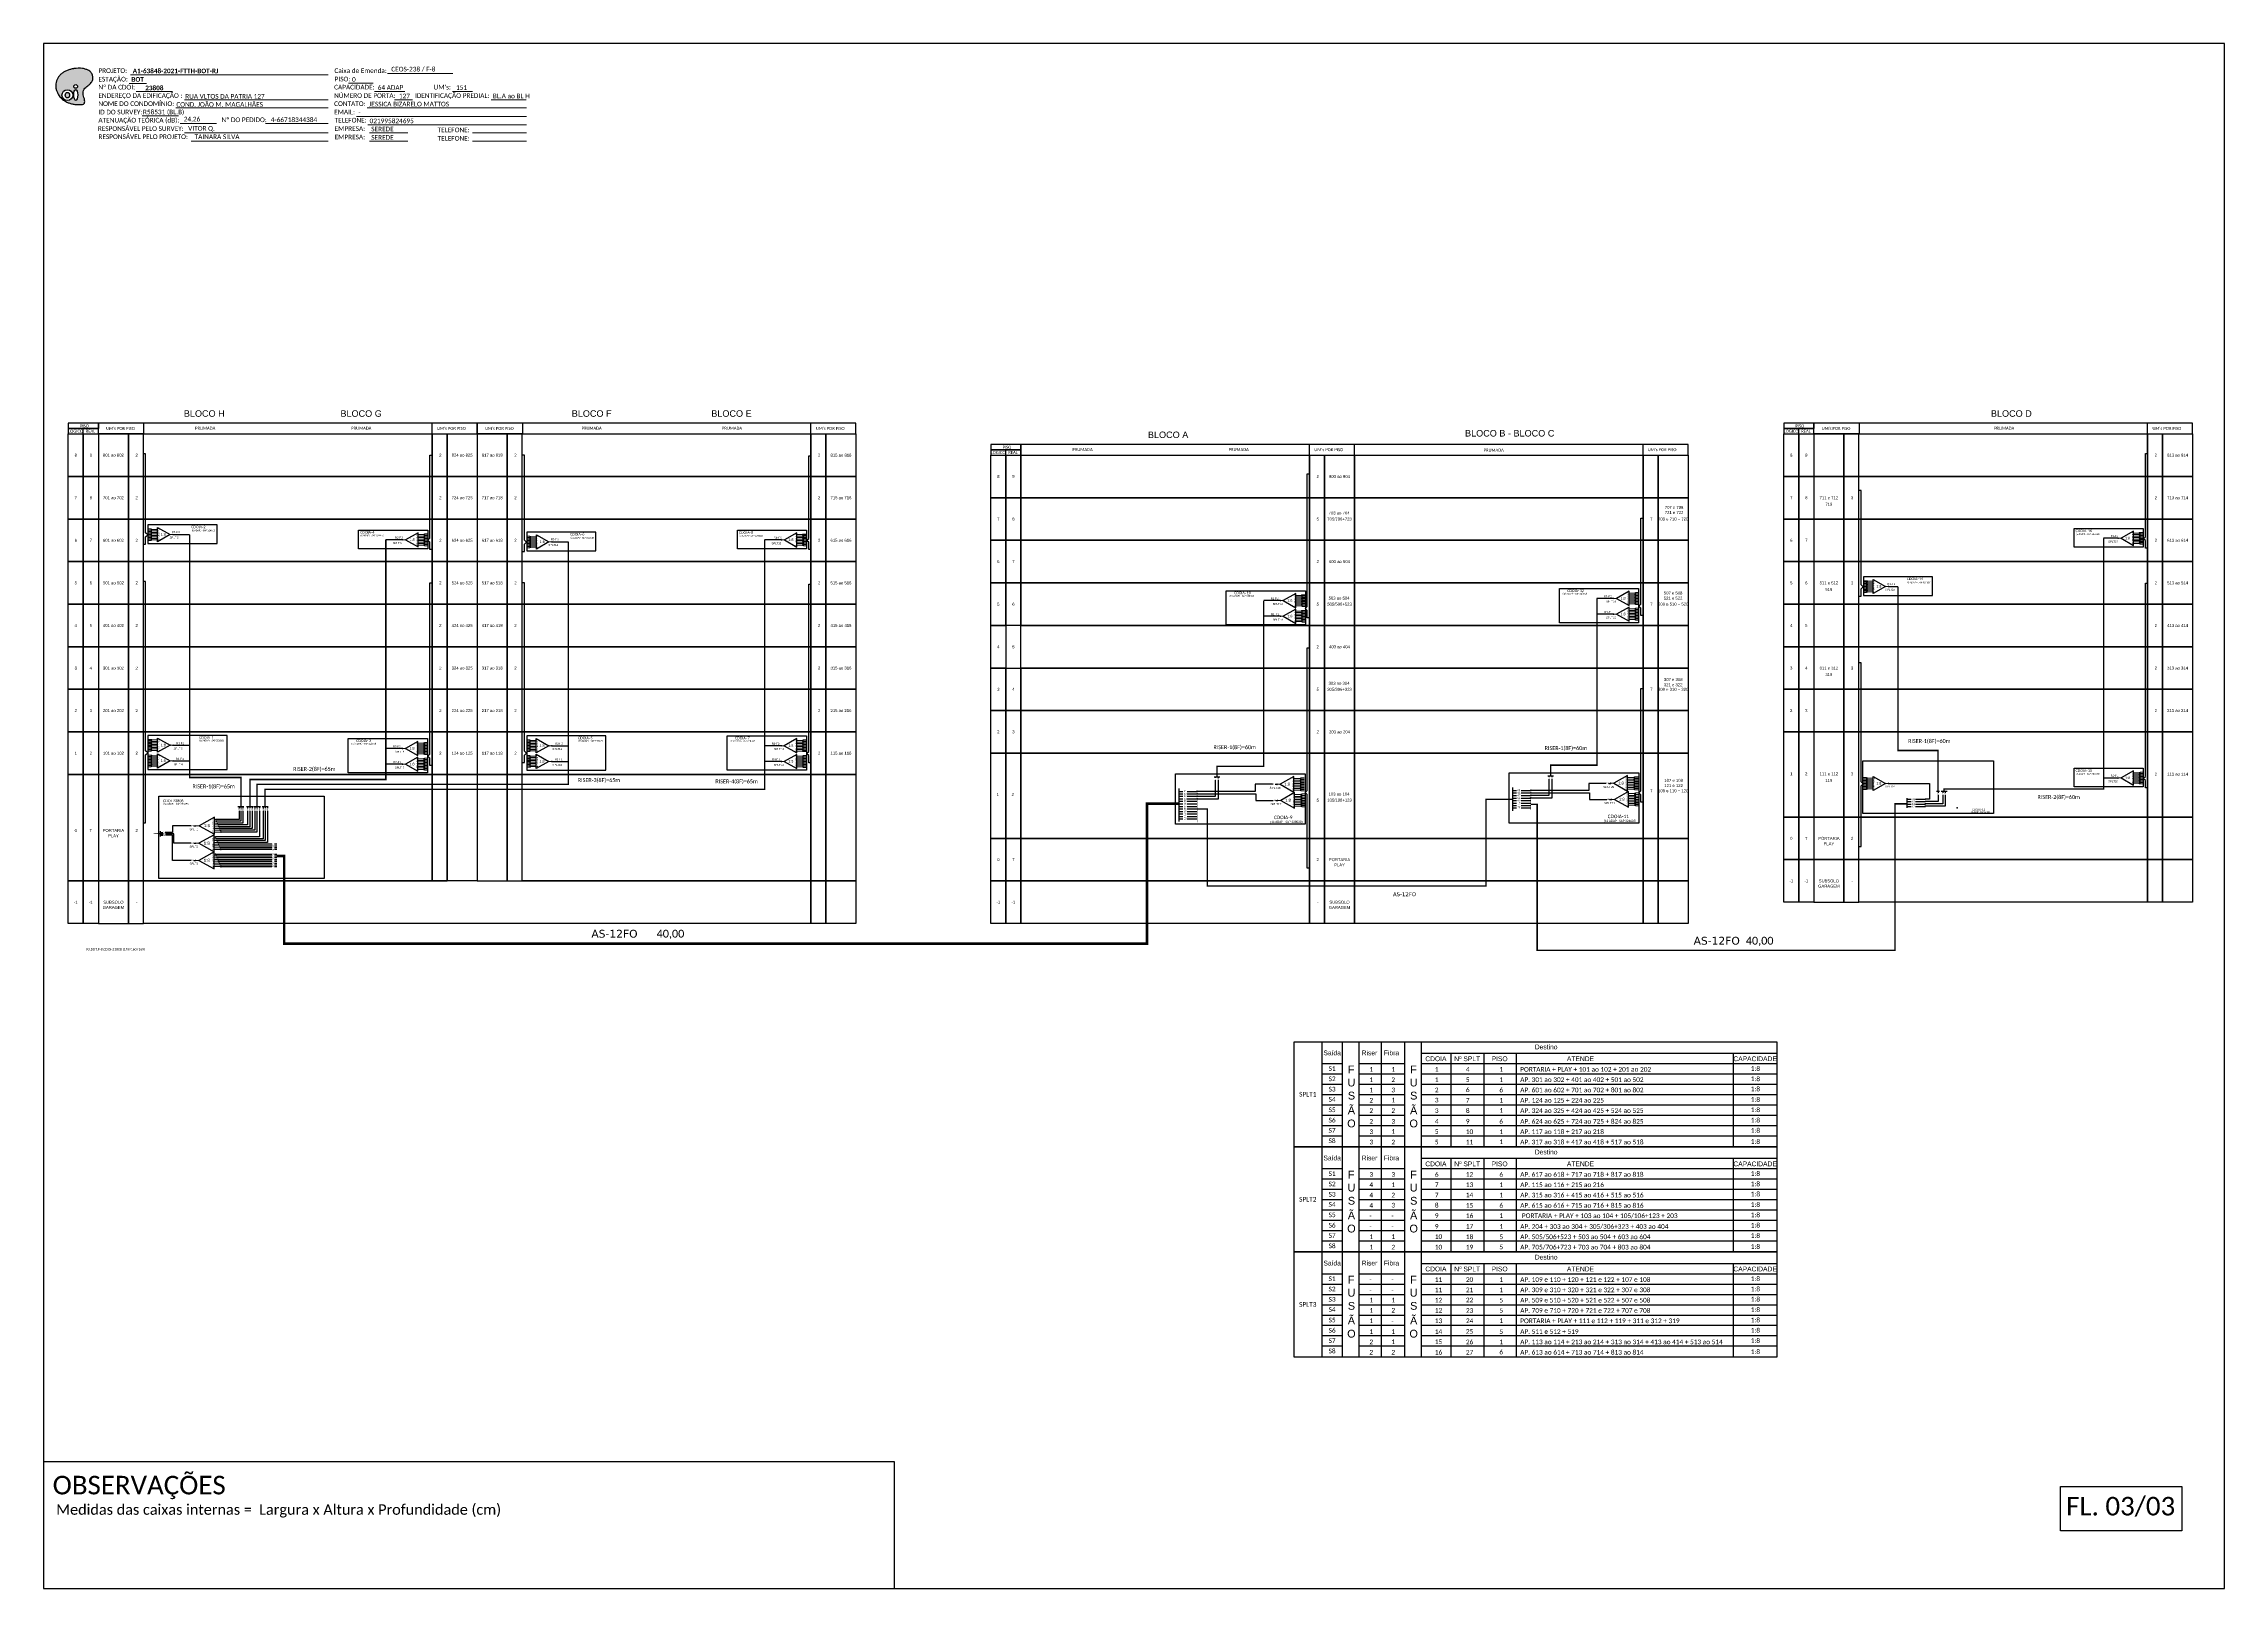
# Model space of a CAD drawing. Extents: x -89 to 749, y -559 to 1299.
# Drawn here: x -89 to 749, y -559 to 35 of the extents above; entities that cross this region are included whole.
import ezdxf
from ezdxf.enums import TextEntityAlignment as Align

# ---------------------------------------------------------------- set-up
doc = ezdxf.new("R2010")
doc.units = 0
doc.layers.add('40.1-ETIQUETAS', color=1, linetype='Continuous', lineweight=20)
doc.styles.add('ARIAL', font='arial.ttf')
doc.styles.add('siredit', font='verdana.ttf')
doc.styles.add('WMF-Calibri0', font='CALIBRI.TTF')
doc.styles.add('WMF-Calibri1', font='CALIBRIB.TTF')

# ---------------------------------------------------------------- blocks, each defined once
blk = doc.blocks.new('SPLT_1-8_DIV_DIR')
h = blk.add_hatch(color=3)
h.dxf.hatch_style = 1
edge = h.paths.add_edge_path()
edge.add_arc((12.8, 4), 0.242, 0, 360)
h = blk.add_hatch(color=3)
h.dxf.hatch_style = 1
edge = h.paths.add_edge_path()
edge.add_arc((13.3, 2.9), 0.242, 0, 360)
h = blk.add_hatch(color=3)
h.dxf.hatch_style = 1
edge = h.paths.add_edge_path()
edge.add_arc((13.8, 1.7), 0.242, 0, 360)
h = blk.add_hatch(color=3)
h.dxf.hatch_style = 1
edge = h.paths.add_edge_path()
edge.add_arc((14.3, 0.6), 0.242, 0, 360)
h = blk.add_hatch(color=3)
h.dxf.hatch_style = 1
edge = h.paths.add_edge_path()
edge.add_arc((14.8, -0.6), 0.242, 0, 360)
h = blk.add_hatch(color=3)
h.dxf.hatch_style = 1
edge = h.paths.add_edge_path()
edge.add_arc((15.3, -1.7), 0.242, 0, 360)
h = blk.add_hatch(color=3)
h.dxf.hatch_style = 1
edge = h.paths.add_edge_path()
edge.add_arc((15.8, -2.9), 0.242, 0, 360)
h = blk.add_hatch(color=3)
h.dxf.hatch_style = 1
edge = h.paths.add_edge_path()
edge.add_arc((16.3, -4), 0.242, 0, 360)
at = {"color": 1, "lineweight": 0}
blk.add_lwpolyline([(2.2, 0), (0, 0)], dxfattribs=at)
at = {"color": 1}
blk.add_lwpolyline([(11.9, 5.4), (2.2, 0), (11.9, -5.4), (11.9, 5.4)], dxfattribs=at)
at = {"color": 7, "lineweight": 0}
for points in [[(12.8, 4), (11.9, 4)], [(11.9, 2.9), (13.3, 2.9)], [(11.9, 1.7), (13.8, 1.7)], [(11.9, 0.6), (14.3, 0.6)], [(11.9, -0.6), (14.8, -0.6)], [(11.9, -1.7), (15.3, -1.7)], [(11.9, -2.9), (15.8, -2.9)], [(11.9, -4), (16.3, -4)]]:
    blk.add_lwpolyline(points, dxfattribs=at)
at = {"color": 3}
for centre in [(12.8, 4), (13.3, 2.9), (13.8, 1.7), (14.3, 0.6), (14.8, -0.6), (15.3, -1.7), (15.8, -2.9), (16.3, -4)]:
    blk.add_circle(centre, 0.242, dxfattribs=at)
at = {"color": 1, "style": 'ARIAL'}
for s, height, p in [('1:8', 2, (5.3, -0.9)), ('S1', 0.75, (10.5, 3.8)), ('S2', 0.75, (10.5, 2.6)), ('S3', 0.75, (10.5, 1.4)), ('S4', 0.75, (10.5, 0.2)), ('S5', 0.75, (10.5, -1)), ('S6', 0.75, (10.5, -2.1)), ('S7', 0.75, (10.5, -3.2)), ('S8', 0.75, (10.5, -4.4))]:
    blk.add_text(s, height=height, dxfattribs=at).set_placement(p)
blk = doc.blocks.new('SPLT_1-8_SC-APC')
at = {"color": 1, "lineweight": 0}
blk.add_lwpolyline([(-17, -7.5), (-19.3, -7.5)], dxfattribs=at)
at = {"color": 1}
blk.add_lwpolyline([(-7.4, -2.1), (-17, -7.5), (-7.4, -13), (-7.4, -2.1)], dxfattribs=at)
at = {"color": 3, "lineweight": 0}
for points in [[(-3, -3.5), (-7.4, -3.5)], [(-7.4, -4.7), (-3, -4.7)], [(-7.4, -5.8), (-3, -5.8)], [(-7.4, -7), (-3, -7)], [(-7.4, -8.1), (-3, -8.1)], [(-7.4, -9.3), (-3, -9.3)], [(-7.4, -10.4), (-3, -10.4)], [(-7.4, -11.6), (-3, -11.6)], [(-2.4, -3), (-2.4, -4)], [(-2.4, -3), (0, -3)], [(-2.4, -4), (0, -4)], [(-2.4, -4.2), (-2.4, -5.2)], [(-2.4, -4.2), (0, -4.2)], [(-2.4, -5.2), (0, -5.2)], [(-2.4, -5.3), (-2.4, -6.3)], [(-2.4, -5.3), (0, -5.3)], [(-2.4, -6.3), (0, -6.3)], [(-2.4, -6.5), (-2.4, -7.5)], [(-2.4, -6.5), (0, -6.5)], [(-2.4, -7.5), (0, -7.5)], [(-2.4, -7.6), (-2.4, -8.6)], [(-2.4, -7.6), (0, -7.6)], [(-2.4, -8.6), (0, -8.6)], [(-2.4, -8.8), (-2.4, -9.8)], [(-2.4, -8.8), (0, -8.8)], [(-2.4, -9.8), (0, -9.8)], [(-2.4, -9.9), (-2.4, -10.9)], [(-2.4, -9.9), (0, -9.9)], [(-2.4, -10.9), (0, -10.9)], [(-2.4, -11.1), (-2.4, -12.1)], [(-2.4, -11.1), (0, -11.1)], [(-2.4, -12.1), (0, -12.1)]]:
    blk.add_lwpolyline(points, dxfattribs=at)
for points in [[(-3, -3.2), (-2.4, -3.2), (-2.4, -3.8), (-3, -3.8)], [(-3, -4.4), (-2.4, -4.4), (-2.4, -5), (-3, -5)], [(-3, -5.5), (-2.4, -5.5), (-2.4, -6.1), (-3, -6.1)], [(-3, -6.7), (-2.4, -6.7), (-2.4, -7.3), (-3, -7.3)], [(-3, -7.8), (-2.4, -7.8), (-2.4, -8.4), (-3, -8.4)], [(-3, -9), (-2.4, -9), (-2.4, -9.6), (-3, -9.6)], [(-3, -10.1), (-2.4, -10.1), (-2.4, -10.7), (-3, -10.7)], [(-3, -11.3), (-2.4, -11.3), (-2.4, -11.9), (-3, -11.9)]]:
    blk.add_lwpolyline(points, close=True, dxfattribs=at)
at = {"color": 1, "style": 'ARIAL'}
for s, height, p in [('1:8', 2, (-13.9, -8.4)), ('S1', 0.75, (-8.7, -3.8)), ('S2', 0.75, (-8.7, -5)), ('S3', 0.75, (-8.7, -6.2)), ('S4', 0.75, (-8.7, -7.4)), ('S5', 0.75, (-8.7, -8.6)), ('S6', 0.75, (-8.7, -9.7)), ('S7', 0.75, (-8.7, -10.8)), ('S8', 0.75, (-8.7, -11.9))]:
    blk.add_text(s, height=height, dxfattribs=at).set_placement(p)
blk = doc.blocks.new('A$C415C251F')
at = {"color": 3}
blk.add_point((0, 0), dxfattribs=at)
blk = doc.blocks.new('LEG_CDOIA8_C-SPLT_ESQ')
at = {"color": 3, "extrusion": (0, 0, -1), "xscale": -1, "zscale": -1}
blk.add_blockref('A$C415C251F', (0, 0), dxfattribs=at)
at = {"style": 'ARIAL', "flags": 4}
blk.add_attdef('SPLITAGEM', text='', height=1.5, dxfattribs=at).set_placement((18.6, -12.6), align=Align.CENTER)
at = {"color": 1, "style": 'WMF-Calibri0', "flags": 4}
blk.add_attdef('MODELO', text='', height=1.5, dxfattribs=at).set_placement((22.5, -4.5), align=Align.CENTER)
blk.add_attdef('CDO', (21.4, -2.6), '', height=2, dxfattribs=at)
blk = doc.blocks.new('OI')
h = blk.add_hatch(color=40)
edge = h.paths.add_edge_path()
edge.add_spline(control_points=[(4.35, -0.67), (3.92, -0.99), (3.26, -1.5), (2.81, -2.59), (2.9, -3.5), (3.06, -4.27), (3.31, -4.85), (3.37, -5.39), (3.4, -5.88), (3.2, -6.4), (2.54, -6.61), (1.65, -6.63), (0.55, -6.67), (-0.56, -6.42), (-1.61, -6.14), (-2.77, -5.61), (-3.92, -4.77), (-4.89, -3.7), (-5.34, -2.65), (-5.6, -1.94), (-5.85, -0.96), (-5.71, 0.47), (-5.1, 2.02), (-4.14, 3.02), (-3.3, 3.61), (-2.37, 4.16), (-1.36, 4.44), (-0.56, 4.7), (0.79, 4.85), (2.24, 4.97), (3.79, 4.57), (4.67, 4.21), (5.44, 3.65), (5.76, 2.99), (6.03, 2.21), (6.01, 1.46), (5.72, 0.64), (5.31, 0.08), (4.88, -0.38), (4.51, -0.55), (4.35, -0.67)], knot_values=[0, 0, 0, 0, 1.60434, 2.417191, 3.427595, 4.282808, 4.776746, 5.304182, 5.888771, 6.258406, 6.858137, 7.79129, 8.986195, 10.124242, 11.187857, 12.242908, 13.953784, 15.414161, 16.515391, 17.349188, 17.675853, 19.552021, 21.515531, 22.568638, 23.63245, 24.621084, 25.782718, 26.745347, 27.142653, 29.870543, 31.004649, 31.921532, 32.709589, 33.801391, 34.042471, 35.192333, 35.971461, 36.628871, 37.254359, 37.836911, 37.836911, 37.836911, 37.836911], degree=3, periodic=0)
h.paths.add_polyline_path([(1.13, -0.87, -1), (-0.04, -0.87, -1)], flags=16)
edge = h.paths.add_edge_path(flags=16)
edge.add_ellipse((0.56, -3.59), major_axis=(-0.02, 1.71), ratio=0.361305, start_angle=0, end_angle=360)
h.paths.add_polyline_path([(-0.36, -3.62, -1), (-3.8, -3.62, -1)], flags=16)
edge = h.paths.add_edge_path(flags=0)
edge.add_ellipse((-2.08, -3.62), major_axis=(0, 0.885), ratio=0.758294, start_angle=0, end_angle=360)
at = {"color": 40}
for centre, radius in [((-2.08, -3.62), 1.72), ((0.54, -0.87), 0.587)]:
    blk.add_circle(centre, radius, dxfattribs=at)
blk.add_ellipse((-2.08, -3.62), major_axis=(0, 0.885), ratio=0.758294, start_param=-3.141592653589792, end_param=3.141592653589792, dxfattribs=at)
blk.add_ellipse((0.56, -3.59), major_axis=(-0.02, 1.71), ratio=0.361305, dxfattribs=at)
at = {"color": 40, "start_tangent": (-0.800898, -0.598801), "end_tangent": (-0.800898, -0.598801)}
blk.add_spline([(4.35, -0.67), (3.2, -1.78), (2.9, -2.54), (2.92, -3.55), (3.12, -4.38), (3.28, -4.85), (3.37, -5.37), (3.35, -5.95), (3.2, -6.29), (2.66, -6.55), (1.73, -6.63), (0.54, -6.62), (-0.58, -6.41), (-1.6, -6.11), (-2.56, -5.67), (-3.95, -4.67), (-4.89, -3.56), (-5.37, -2.56), (-5.64, -1.78), (-5.72, -1.46), (-5.63, 0.42), (-4.84, 2.22), (-4.13, 2.99), (-3.27, 3.62), (-2.4, 4.09), (-1.3, 4.47), (-0.37, 4.72), (0.02, 4.77), (2.75, 4.8), (3.85, 4.53), (4.69, 4.16), (5.31, 3.68), (5.85, 2.73), (5.93, 2.5), (5.94, 1.35), (5.67, 0.62), (5.29, 0.08), (4.84, -0.36), (4.35, -0.67)], degree=3, dxfattribs=at)
blk = doc.blocks.new('CARIMBO')
at = {"color": 7, "lineweight": 0}
for points in [[(134.48, -16.3), (159.61, -16.3)], [(35.15, -20.06), (41.7, -20.06)], [(35.66, -16.79), (111.64, -16.79)], [(37.81, -23.14), (51.75, -23.14)], [(119.43, -20.02), (128.92, -20.02)], [(129.48, -23.14), (141.1, -23.14)], [(159.42, -23.14), (167.09, -23.14)], [(40.13, -32.55), (54.07, -32.55)], [(52.97, -29.48), (111.64, -29.48)], [(56.38, -26.37), (111.64, -26.37)], [(122.56, -32.72), (187.83, -32.72)], [(126.6, -29.48), (187.83, -29.48)], [(137.07, -26.37), (144.01, -26.37)], [(174.24, -26.37), (187.8, -26.37)], [(54.67, -35.52), (68.61, -35.52)], [(56.38, -39.07), (111.64, -39.07)], [(126.84, -35.96), (187.83, -35.96)], [(127.45, -39.07), (142.25, -39.07)], [(167.06, -39.07), (187.83, -39.07)], [(58.87, -42.31), (111.64, -42.31)], [(127.45, -42.31), (142.25, -42.31)], [(167.06, -42.31), (187.83, -42.31)]]:
    blk.add_lwpolyline(points, dxfattribs=at)
at = {"color": 7, "xscale": 1.213923925163967, "yscale": 1.213923925163967, "zscale": 1.213923925163967, "rotation": 0.1532896023949059}
blk.add_blockref('OI', (13.86, -20.16), dxfattribs=at)
at = {"color": 7, "lineweight": 0, "style": 'WMF-Calibri0'}
for s, height, p in [('PROJETO:', 1.793, (23.26, -16.04)), ('Caixa de Emenda:', 1.7927, (114.02, -16.04)), ('ESTAÇÃO:', 1.793, (23.26, -19.32)), ('ENDEREÇO DA EDIFICAÇÃO :', 1.7927, (23.26, -25.63)), ('Nº DA CDOI:', 1.7927, (23.26, -22.39)), ('CAPACIDADE:', 1.7927, (113.91, -22.39)), ('NÚMERO DE PORTA:', 1.7927, (113.91, -25.63)), ('PISO:', 1.793, (114.09, -19.28)), ('IDENTIFICAÇÃO PREDIAL:', 1.7927, (144.99, -25.63)), ("UM's:", 1.793, (152.15, -22.39)), ('ATENUAÇÃO TEÓRICA (dB):', 1.7927, (23.26, -35.09)), ('NOME DO CONDOMÍNIO:', 1.7927, (23.26, -28.74)), ('ID DO SURVEY:', 1.7927, (23.26, -31.97)), ('CONTATO:', 1.793, (113.91, -28.74)), ('EMAIL:', 1.793, (113.91, -31.97)), ('TELEFONE:', 1.793, (114.09, -35.09)), ('RESPONSÁVEL PELO SURVEY:', 1.7927, (23.02, -38.32)), ('RESPONSÁVEL PELO PROJETO:', 1.7927, (23.26, -41.44)), ('EMPRESA:', 1.793, (114.09, -38.32)), ('EMPRESA:', 1.793, (114.09, -41.56)), ('TELEFONE:', 1.793, (153.7, -38.83)), ('TELEFONE:', 1.793, (153.7, -42.06))]:
    blk.add_text(s, height=height, dxfattribs=at).set_placement(p)
at = {"color": 7, "lineweight": 0, "flags": 8}
for tag, p, style in [('PROJ', (36.46, -16.13), 'WMF-Calibri1'), ('CEOS-XX', (135.87, -15.46), 'WMF-Calibri0'), ('EST', (35.94, -19.41), 'WMF-Calibri1'), ('LOGRADOURO', (56.65, -25.91), 'WMF-Calibri0'), ('PISO_PTR', (120.78, -19.42), 'WMF-Calibri0'), ('CAPAC.', (130.66, -22.52), 'WMF-Calibri0'), ('N°', (138.85, -25.77), 'WMF-Calibri0'), ("UC'S", (160.78, -22.54), 'WMF-Calibri0'), ('N°PREDIO', (174.94, -25.77), 'WMF-Calibri0'), ('_ID_', (40.39, -31.94), 'WMF-Calibri0'), ('NOME_DO_COND.', (53.23, -29.02), 'WMF-Calibri0'), ('O_POTEN', (56.06, -34.68), 'WMF-Calibri0'), ('EMAIL', (123.26, -32.12), 'WMF-Calibri0'), ('NOME_DO_CONTATO', (127.3, -28.89), 'WMF-Calibri0'), ('RES_SURVEY', (57.78, -38.23), 'WMF-Calibri0'), ('RES_PROJ', (60.27, -41.47), 'WMF-Calibri0'), ('TELEFONE', (127.55, -35.36), 'WMF-Calibri0'), ('EMP_RESP_SURVEY', (128.16, -38.47), 'WMF-Calibri0'), ('EMP_RESP_PROJ', (128.16, -41.71), 'WMF-Calibri0'), ('CONT_RESP_SURVEY', (167.76, -38.47), 'WMF-Calibri0'), ('CONT_RESP_PROJ', (167.76, -41.71), 'WMF-Calibri0')]:
    blk.add_attdef(tag, p, '', height=1.79, dxfattribs=dict(at, style=style))
at = {"color": 7, "lineweight": 0, "style": 'WMF-Calibri1', "flags": 8}
blk.add_attdef("N° CDO'S", text='', height=1.79, dxfattribs=at).set_placement((44.78, -22.68), align=Align.CENTER)

msp = doc.modelspace()

# ---------------------------------------------------------------- hatches: boundary and pattern name
h = msp.add_hatch(color=3)
h.dxf.hatch_style = 1
edge = h.paths.add_edge_path()
edge.add_arc((-39.54, -153.5), 0.128, 0, 360)
h = msp.add_hatch(color=3)
h.dxf.hatch_style = 1
edge = h.paths.add_edge_path()
edge.add_arc((48.73, -155.47), 0.128, 0, 360)
h = msp.add_hatch(color=3)
h.dxf.hatch_style = 1
edge = h.paths.add_edge_path()
edge.add_arc((106.13, -156.32), 0.128, 0, 360)
h = msp.add_hatch(color=3)
h.dxf.hatch_style = 1
edge = h.paths.add_edge_path()
edge.add_arc((194.39, -155.54), 0.128, 0, 360)
h = msp.add_hatch(color=3)
h.dxf.hatch_style = 1
edge = h.paths.add_edge_path()
edge.add_arc((708.37, -154.91), 0.128, 0, 360)
h = msp.add_hatch(color=3)
h.dxf.hatch_style = 1
edge = h.paths.add_edge_path()
edge.add_arc((620.1, -173.46), 0.128, 0, 360)
h = msp.add_hatch(color=3)
h.dxf.hatch_style = 1
edge = h.paths.add_edge_path()
edge.add_arc((386.25, -178.86), 0.128, 0, 360)
h = msp.add_hatch(color=3)
h.dxf.hatch_style = 1
edge = h.paths.add_edge_path()
edge.add_arc((514.38, -178.02), 0.128, 0, 360)
h = msp.add_hatch(color=3)
h.dxf.hatch_style = 1
edge = h.paths.add_edge_path()
edge.add_arc((514.38, -184.07), 0.128, 0, 360)
h = msp.add_hatch(color=3)
h.dxf.hatch_style = 1
edge = h.paths.add_edge_path()
edge.add_arc((386.25, -184.91), 0.128, 0, 360)
h = msp.add_hatch(color=3)
h.dxf.hatch_style = 1
edge = h.paths.add_edge_path()
edge.add_arc((-39.59, -234.48), 0.128, 0, 360)
h = msp.add_hatch(color=3)
h.dxf.hatch_style = 1
edge = h.paths.add_edge_path()
edge.add_arc((106.08, -234.65), 0.128, 0, 360)
h = msp.add_hatch(color=3)
h.dxf.hatch_style = 1
edge = h.paths.add_edge_path()
edge.add_arc((194.36, -234.67), 0.128, 0, 360)
h = msp.add_hatch(color=3)
h.dxf.hatch_style = 1
edge = h.paths.add_edge_path()
edge.add_arc((-39.59, -240.53), 0.128, 0, 360)
h = msp.add_hatch(color=3)
h.dxf.hatch_style = 1
edge = h.paths.add_edge_path()
edge.add_arc((48.69, -235.72), 0.128, 0, 360)
h = msp.add_hatch(color=3)
h.dxf.hatch_style = 1
edge = h.paths.add_edge_path()
edge.add_arc((48.69, -241.77), 0.128, 0, 360)
h = msp.add_hatch(color=3)
h.dxf.hatch_style = 1
edge = h.paths.add_edge_path()
edge.add_arc((106.08, -240.69), 0.128, 0, 360)
h = msp.add_hatch(color=3)
h.dxf.hatch_style = 1
edge = h.paths.add_edge_path()
edge.add_arc((194.36, -240.72), 0.128, 0, 360)
h = msp.add_hatch(color=3)
h.dxf.hatch_style = 1
edge = h.paths.add_edge_path()
edge.add_arc((384.87, -249.51), 0.141, 0, 360)
h = msp.add_hatch(color=3)
h.dxf.hatch_style = 1
edge = h.paths.add_edge_path()
edge.add_arc((513.2, -249.13), 0.141, 0, 360)
h = msp.add_hatch(color=3)
h.dxf.hatch_style = 1
edge = h.paths.add_edge_path()
edge.add_arc((620.1, -249.19), 0.128, 0, 360)
h = msp.add_hatch(color=3)
h.dxf.hatch_style = 1
edge = h.paths.add_edge_path()
edge.add_arc((708.37, -247.09), 0.128, 0, 360)
h = msp.add_hatch(color=3)
h.dxf.hatch_style = 1
edge = h.paths.add_edge_path()
edge.add_arc((354.25, -252.21), 0.16, 0, 360)
h = msp.add_hatch(color=3)
h.dxf.hatch_style = 1
edge = h.paths.add_edge_path()
edge.add_arc((354.25, -253.15), 0.16, 0, 360)
h = msp.add_hatch(color=3)
h.dxf.hatch_style = 1
edge = h.paths.add_edge_path()
edge.add_arc((354.25, -254.11), 0.16, 0, 360)
h = msp.add_hatch(color=3)
h.dxf.hatch_style = 1
edge = h.paths.add_edge_path()
edge.add_arc((354.25, -255.07), 0.16, 0, 360)
h = msp.add_hatch(color=3)
h.dxf.hatch_style = 1
edge = h.paths.add_edge_path()
edge.add_arc((385.19, -255.7), 0.141, 0, 360)
h = msp.add_hatch(color=3)
h.dxf.hatch_style = 1
edge = h.paths.add_edge_path()
edge.add_arc((482.58, -251.83), 0.16, 0, 360)
h = msp.add_hatch(color=3)
h.dxf.hatch_style = 1
edge = h.paths.add_edge_path()
edge.add_arc((482.58, -252.77), 0.16, 0, 360)
h = msp.add_hatch(color=3)
h.dxf.hatch_style = 1
edge = h.paths.add_edge_path()
edge.add_arc((482.58, -253.73), 0.16, 0, 360)
h = msp.add_hatch(color=3)
h.dxf.hatch_style = 1
edge = h.paths.add_edge_path()
edge.add_arc((482.58, -254.69), 0.16, 0, 360)
h = msp.add_hatch(color=3)
h.dxf.hatch_style = 1
edge = h.paths.add_edge_path()
edge.add_arc((513.52, -255.32), 0.141, 0, 360)
h = msp.add_hatch(color=3)
h.dxf.hatch_style = 1
edge = h.paths.add_edge_path()
edge.add_arc((634.28, -255.2), 0.103, 0, 360)
h = msp.add_hatch(color=3)
h.dxf.hatch_style = 1
edge = h.paths.add_edge_path()
edge.add_arc((634.28, -256.1), 0.103, 0, 360)
h = msp.add_hatch(color=3)
h.dxf.hatch_style = 1
edge = h.paths.add_edge_path()
edge.add_arc((634.28, -257), 0.103, 0, 360)
h = msp.add_hatch(color=3)
h.dxf.hatch_style = 1
edge = h.paths.add_edge_path()
edge.add_arc((634.28, -257.9), 0.103, 0, 360)
h = msp.add_hatch(color=3)
h.dxf.hatch_style = 1
edge = h.paths.add_edge_path()
edge.add_arc((-30.96, -265.5), 0.131, 0, 360)
h = msp.add_hatch(color=3)
h.dxf.hatch_style = 1
edge = h.paths.add_edge_path()
edge.add_arc((-30.96, -272.19), 0.131, 0, 360)
h = msp.add_hatch(color=3)
h.dxf.hatch_style = 1
edge = h.paths.add_edge_path()
edge.add_arc((-30.96, -278.76), 0.131, 0, 360)

# ---------------------------------------------------------------- linework, layer by layer
at = {"color": 3}
msp.add_line((-44.45, -268.01), (-43.5, -268.01), dxfattribs=at)
at = {"color": 2}
for p, q in [((-39.25, -268.52), (-42.51, -268.52)), ((-39.25, -272.19), (-39.25, -268.52)), ((-32.53, -272.19), (-39.25, -272.19))]:
    msp.add_line(p, q, dxfattribs=at)
for p, q in [((-39.76, -269.03), (-42.51, -269.03)), ((-39.76, -278.76), (-39.76, -269.03)), ((-32.53, -278.76), (-39.76, -278.76))]:
    msp.add_line(p, q)
at = {"color": 7}
for p, q in [((391.49, -348.49), (577.18, -348.49)), ((391.49, -388.9), (391.49, -348.49)), ((402.15, -348.49), (402.15, -388.9)), ((410.03, -348.49), (410.03, -388.9)), ((416.5, -388.9), (416.5, -348.49)), ((424.96, -348.49), (424.96, -388.9)), ((433.97, -348.49), (433.97, -388.9)), ((440.45, -348.49), (440.45, -388.9)), ((577.18, -348.49), (577.18, -388.9)), ((402.15, -356.87), (410.03, -356.87)), ((416.5, -356.87), (433.97, -356.87)), ((440.45, -352.9), (577.18, -352.9)), ((440.45, -356.87), (577.18, -356.87)), ((451.85, -352.9), (451.85, -388.9)), ((464.43, -352.9), (464.43, -388.9)), ((476.97, -352.9), (476.97, -388.9)), ((560.39, -352.9), (560.39, -388.9)), ((402.15, -360.84), (410.03, -360.84)), ((402.15, -364.8), (410.03, -364.8)), ((402.15, -368.77), (410.03, -368.77)), ((416.5, -360.84), (433.97, -360.84)), ((416.5, -364.8), (433.97, -364.8)), ((416.5, -368.77), (433.97, -368.77)), ((440.45, -360.84), (577.18, -360.84)), ((440.45, -364.8), (577.18, -364.8)), ((440.45, -368.77), (577.18, -368.77)), ((402.15, -372.74), (410.03, -372.74)), ((402.15, -376.71), (410.03, -376.71)), ((416.5, -372.74), (433.97, -372.74)), ((416.5, -376.71), (433.97, -376.71)), ((440.45, -372.74), (577.18, -372.74)), ((440.45, -376.71), (577.18, -376.71)), ((402.15, -380.68), (410.03, -380.68)), ((402.15, -384.65), (410.03, -384.65)), ((416.5, -380.68), (433.97, -380.68)), ((416.5, -384.65), (433.97, -384.65)), ((440.45, -380.68), (577.18, -380.68)), ((440.45, -384.65), (577.18, -384.65)), ((577.18, -388.9), (391.49, -388.9)), ((391.49, -388.9), (577.18, -388.9)), ((391.49, -429.32), (391.49, -388.9)), ((402.15, -388.9), (402.15, -429.32)), ((410.03, -388.9), (410.03, -429.32)), ((416.5, -429.32), (416.5, -388.9)), ((424.96, -388.9), (424.96, -429.32)), ((433.97, -388.9), (433.97, -429.32)), ((440.45, -388.9), (440.45, -429.32)), ((440.45, -393.31), (577.18, -393.31)), ((451.85, -393.31), (451.85, -429.32)), ((464.43, -393.31), (464.43, -429.32)), ((476.97, -393.31), (476.97, -429.32)), ((560.39, -393.31), (560.39, -429.32)), ((577.18, -388.9), (577.18, -429.32)), ((402.15, -397.28), (410.03, -397.28)), ((402.15, -401.25), (410.03, -401.25)), ((416.5, -397.28), (433.97, -397.28)), ((416.5, -401.25), (433.97, -401.25)), ((440.45, -397.28), (577.18, -397.28)), ((440.45, -401.25), (577.18, -401.25)), ((402.15, -405.22), (410.03, -405.22)), ((402.15, -409.19), (410.03, -409.19)), ((416.5, -405.22), (433.97, -405.22)), ((416.5, -409.19), (433.97, -409.19)), ((440.45, -405.22), (577.18, -405.22)), ((440.45, -409.19), (577.18, -409.19)), ((402.15, -413.15), (410.03, -413.15)), ((402.15, -417.12), (410.03, -417.12)), ((416.5, -413.15), (433.97, -413.15)), ((416.5, -417.12), (433.97, -417.12)), ((440.45, -413.15), (577.18, -413.15)), ((440.45, -417.12), (577.18, -417.12)), ((402.15, -421.09), (410.03, -421.09)), ((402.15, -425.06), (410.03, -425.06)), ((416.5, -421.09), (433.97, -421.09)), ((416.5, -425.06), (433.97, -425.06)), ((440.45, -421.09), (577.18, -421.09)), ((440.45, -425.06), (577.18, -425.06)), ((577.18, -429.32), (391.49, -429.32)), ((391.49, -429.32), (577.18, -429.32)), ((391.49, -469.73), (391.49, -429.32)), ((402.15, -429.32), (402.15, -469.73)), ((410.03, -429.32), (410.03, -469.73)), ((416.5, -469.73), (416.5, -429.32)), ((424.96, -429.32), (424.96, -469.73)), ((433.97, -429.32), (433.97, -469.73)), ((440.45, -429.32), (440.45, -469.73)), ((440.45, -433.73), (577.18, -433.73)), ((451.85, -433.73), (451.85, -469.73)), ((464.43, -433.73), (464.43, -469.73)), ((476.97, -433.73), (476.97, -469.73)), ((560.39, -433.73), (560.39, -469.73)), ((577.18, -429.32), (577.18, -469.73)), ((402.15, -437.7), (410.03, -437.7)), ((402.15, -441.66), (410.03, -441.66)), ((416.5, -437.7), (433.97, -437.7)), ((416.5, -441.66), (433.97, -441.66)), ((440.45, -437.7), (577.18, -437.7)), ((440.45, -441.66), (577.18, -441.66)), ((402.15, -445.63), (410.03, -445.63)), ((402.15, -449.6), (410.03, -449.6)), ((416.5, -445.63), (433.97, -445.63)), ((416.5, -449.6), (433.97, -449.6)), ((440.45, -445.63), (577.18, -445.63)), ((440.45, -449.6), (577.18, -449.6)), ((402.15, -453.57), (410.03, -453.57)), ((402.15, -457.54), (410.03, -457.54)), ((416.5, -453.57), (433.97, -453.57)), ((416.5, -457.54), (433.97, -457.54)), ((440.45, -453.57), (577.18, -453.57)), ((440.45, -457.54), (577.18, -457.54)), ((402.15, -461.51), (410.03, -461.51)), ((402.15, -465.47), (410.03, -465.47)), ((416.5, -461.51), (433.97, -461.51)), ((416.5, -465.47), (433.97, -465.47)), ((440.45, -461.51), (577.18, -461.51)), ((440.45, -465.47), (577.18, -465.47)), ((577.18, -469.73), (391.49, -469.73))]:
    msp.add_line(p, q, dxfattribs=at)
for points in [[(-89.32, -558.69), (749.25, -558.69), (749.25, 35.31), (-89.32, 35.31), (-89.32, -558.69)], [(-74.05, -114.75), (-74.05, -112.69)], [(-68.27, -114.75), (77.4, -114.75), (77.4, -110.63), (-68.27, -110.63), (-68.27, -110.63), (-68.27, -112.69)], [(-50.74, -114.75), (-50.74, -110.63)], [(60.03, -114.75), (60.03, -110.63)], [(77.4, -114.75), (223.06, -114.75), (223.06, -110.63), (77.4, -110.63), (77.4, -110.63), (77.4, -114.75)], [(94.93, -114.75), (94.93, -110.63)], [(205.69, -114.75), (205.69, -110.63)], [(585.59, -114.75), (585.59, -112.69)], [(591.38, -114.75), (737.04, -114.75), (737.04, -110.63), (591.38, -110.63), (591.38, -110.63), (591.38, -112.69)], [(608.9, -114.75), (608.9, -110.63)], [(719.67, -114.75), (719.67, -110.63)], [(414.78, -122.93), (414.78, -118.82), (274.9, -118.82)], [(280.69, -122.93), (280.69, -120.88)], [(286.64, -122.93), (286.64, -118.82)], [(397.41, -122.93), (397.41, -118.82)], [(414.78, -122.93), (543.08, -122.93), (543.08, -118.82), (414.78, -118.82)], [(525.71, -122.93), (525.71, -118.82)], [(347.3, -254.11), (348.75, -254.11)], [(350.45, -254.11), (354.25, -254.11), (354.25, -254.11)], [(-44.45, -269.03), (-43.5, -269.03)], [(-31.57, -278.76), (-30.96, -278.76)], [(94.76, -303.02), (94.76, -303.02), (-50.91, -303.02), (-50.91, -286.65), (60.04, -286.65), (65.83, -286.65)], [(88.97, -286.65), (94.76, -286.65), (205.7, -286.65), (205.7, -303.02), (94.76, -303.02), (94.76, -303.02)]]:
    msp.add_lwpolyline(points)
at = {"color": 7, "lineweight": 0}
msp.add_lwpolyline([(-4.01, 4.55), (20.14, 4.55)], dxfattribs=at)
for points in [[(-79.84, -112.69), (-68.27, -112.69), (-68.27, -110.63), (-79.84, -110.63)], [(-79.84, -114.75), (-68.27, -114.75), (-68.27, -112.69), (-79.84, -112.69)], [(-79.84, -114.75), (-74.05, -114.75), (-74.05, -131.12), (-79.84, -131.12)], [(-74.05, -114.75), (-68.27, -114.75), (-68.27, -131.12), (-74.05, -131.12)], [(-56.69, -114.75), (-68.27, -114.75), (-68.27, -131.12), (-56.69, -131.12)], [(-50.91, -114.75), (-56.69, -114.75), (-56.69, -131.12), (-50.91, -131.12)], [(-50.91, -114.75), (60.04, -114.75), (60.04, -131.12), (-50.91, -131.12)], [(60.04, -114.75), (65.83, -114.75), (65.83, -131.12), (60.04, -131.12)], [(65.83, -114.75), (77.4, -114.75), (77.4, -131.12), (65.83, -131.12)], [(88.97, -114.75), (77.4, -114.75), (77.4, -131.12), (88.97, -131.12)], [(94.76, -114.75), (88.97, -114.75), (88.97, -131.12), (94.76, -131.12)], [(94.76, -114.75), (205.7, -114.75), (205.7, -131.12), (94.76, -131.12)], [(205.7, -114.75), (211.49, -114.75), (211.49, -131.12), (205.7, -131.12)], [(211.49, -114.75), (223.06, -114.75), (223.06, -131.12), (211.49, -131.12)], [(579.8, -112.69), (591.38, -112.69), (591.38, -110.63), (579.8, -110.63)], [(579.8, -114.75), (591.38, -114.75), (591.38, -112.69), (579.8, -112.69)], [(579.8, -114.75), (585.59, -114.75), (585.59, -131.12), (579.8, -131.12)], [(585.59, -114.75), (591.38, -114.75), (591.38, -131.12), (585.59, -131.12)], [(602.95, -114.75), (591.38, -114.75), (591.38, -131.12), (602.95, -131.12)], [(608.74, -114.75), (602.95, -114.75), (602.95, -131.12), (608.74, -131.12)], [(608.74, -114.75), (719.68, -114.75), (719.68, -131.12), (608.74, -131.12)], [(719.68, -114.75), (725.47, -114.75), (725.47, -131.12), (719.68, -131.12)], [(725.47, -114.75), (737.04, -114.75), (737.04, -131.12), (725.47, -131.12)], [(274.9, -120.88), (286.47, -120.88), (286.47, -118.82), (274.9, -118.82)], [(274.9, -122.93), (286.47, -122.93), (286.47, -120.88), (274.9, -120.88)], [(274.9, -122.93), (280.69, -122.93), (280.69, -139.3), (274.9, -139.3)], [(280.69, -122.93), (286.47, -122.93), (286.47, -139.3), (280.69, -139.3)], [(286.47, -122.93), (397.42, -122.93), (397.42, -139.3), (286.47, -139.3)], [(397.42, -122.93), (403.21, -122.93), (403.21, -139.3), (397.42, -139.3)], [(403.21, -122.93), (414.78, -122.93), (414.78, -139.3), (403.21, -139.3)], [(414.78, -122.93), (525.72, -122.93), (525.72, -139.3), (414.78, -139.3)], [(525.72, -122.93), (531.51, -122.93), (531.51, -139.3), (525.72, -139.3)], [(531.51, -122.93), (543.08, -122.93), (543.08, -139.3), (531.51, -139.3)], [(-79.84, -131.12), (-74.05, -131.12), (-74.05, -147.49), (-79.84, -147.49)], [(-74.05, -131.12), (-68.27, -131.12), (-68.27, -147.49), (-74.05, -147.49)], [(-56.69, -131.12), (-68.27, -131.12), (-68.27, -147.49), (-56.69, -147.49)], [(-50.91, -131.12), (-56.69, -131.12), (-56.69, -147.49), (-50.91, -147.49)], [(-50.91, -131.12), (60.04, -131.12), (60.04, -147.49), (-50.91, -147.49)], [(60.04, -131.12), (65.83, -131.12), (65.83, -147.49), (60.04, -147.49)], [(65.83, -131.12), (77.4, -131.12), (77.4, -147.49), (65.83, -147.49)], [(88.97, -131.12), (77.4, -131.12), (77.4, -147.49), (88.97, -147.49)], [(94.76, -131.12), (88.97, -131.12), (88.97, -147.49), (94.76, -147.49)], [(94.76, -131.12), (205.7, -131.12), (205.7, -147.49), (94.76, -147.49)], [(205.7, -131.12), (211.49, -131.12), (211.49, -147.49), (205.7, -147.49)], [(211.49, -131.12), (223.06, -131.12), (223.06, -147.49), (211.49, -147.49)], [(579.8, -131.12), (585.59, -131.12), (585.59, -147.49), (579.8, -147.49)], [(585.59, -131.12), (591.38, -131.12), (591.38, -147.49), (585.59, -147.49)], [(602.95, -131.12), (591.38, -131.12), (591.38, -147.49), (602.95, -147.49)], [(608.74, -131.12), (602.95, -131.12), (602.95, -147.49), (608.74, -147.49)], [(608.74, -131.12), (719.68, -131.12), (719.68, -147.49), (608.74, -147.49)], [(719.68, -131.12), (725.47, -131.12), (725.47, -147.49), (719.68, -147.49)], [(725.47, -131.12), (737.04, -131.12), (737.04, -147.49), (725.47, -147.49)], [(274.9, -139.3), (280.69, -139.3), (280.69, -155.68), (274.9, -155.68)], [(280.69, -139.3), (286.47, -139.3), (286.47, -155.68), (280.69, -155.68)], [(286.47, -139.3), (397.42, -139.3), (397.42, -155.68), (286.47, -155.68)], [(397.42, -139.3), (403.21, -139.3), (403.21, -155.68), (397.42, -155.68)], [(403.21, -139.3), (414.78, -139.3), (414.78, -155.68), (403.21, -155.68)], [(414.78, -139.3), (525.72, -139.3), (525.72, -155.68), (414.78, -155.68)], [(525.72, -139.3), (531.51, -139.3), (531.51, -155.68), (525.72, -155.68)], [(531.51, -139.3), (543.08, -139.3), (543.08, -155.68), (531.51, -155.68)], [(-79.84, -147.49), (-74.05, -147.49), (-74.05, -163.86), (-79.84, -163.86)], [(-74.05, -147.49), (-68.27, -147.49), (-68.27, -163.86), (-74.05, -163.86)], [(-56.69, -147.49), (-68.27, -147.49), (-68.27, -163.86), (-56.69, -163.86)], [(-50.91, -147.49), (-56.69, -147.49), (-56.69, -163.86), (-50.91, -163.86)], [(-50.91, -147.49), (60.04, -147.49), (60.04, -163.86), (-50.91, -163.86)], [(60.04, -147.49), (65.83, -147.49), (65.83, -163.86), (60.04, -163.86)], [(65.83, -147.49), (77.4, -147.49), (77.4, -163.86), (65.83, -163.86)], [(88.97, -147.49), (77.4, -147.49), (77.4, -163.86), (88.97, -163.86)], [(94.76, -147.49), (88.97, -147.49), (88.97, -163.86), (94.76, -163.86)], [(94.76, -147.49), (205.7, -147.49), (205.7, -163.86), (94.76, -163.86)], [(205.7, -147.49), (211.49, -147.49), (211.49, -163.86), (205.7, -163.86)], [(211.49, -147.49), (223.06, -147.49), (223.06, -163.86), (211.49, -163.86)], [(579.8, -147.49), (585.59, -147.49), (585.59, -163.86), (579.8, -163.86)], [(585.59, -147.49), (591.38, -147.49), (591.38, -163.86), (585.59, -163.86)], [(602.95, -147.49), (591.38, -147.49), (591.38, -163.86), (602.95, -163.86)], [(608.74, -147.49), (602.95, -147.49), (602.95, -163.86), (608.74, -163.86)], [(608.74, -147.49), (719.68, -147.49), (719.68, -163.86), (608.74, -163.86)], [(719.68, -147.49), (725.47, -147.49), (725.47, -163.86), (719.68, -163.86)], [(725.47, -147.49), (737.04, -147.49), (737.04, -163.86), (725.47, -163.86)], [(274.9, -155.68), (280.69, -155.68), (280.69, -172.05), (274.9, -172.05)], [(280.69, -155.68), (286.47, -155.68), (286.47, -172.05), (280.69, -172.05)], [(286.47, -155.68), (397.42, -155.68), (397.42, -172.05), (286.47, -172.05)], [(397.42, -155.68), (403.21, -155.68), (403.21, -172.05), (397.42, -172.05)], [(403.21, -155.68), (414.78, -155.68), (414.78, -172.05), (403.21, -172.05)], [(414.78, -155.68), (525.72, -155.68), (525.72, -172.05), (414.78, -172.05)], [(525.72, -155.68), (531.51, -155.68), (531.51, -172.05), (525.72, -172.05)], [(531.51, -155.68), (543.08, -155.68), (543.08, -172.05), (531.51, -172.05)], [(-79.84, -163.86), (-74.05, -163.86), (-74.05, -180.23), (-79.84, -180.23)], [(-74.05, -163.86), (-68.27, -163.86), (-68.27, -180.23), (-74.05, -180.23)], [(-56.69, -163.86), (-68.27, -163.86), (-68.27, -180.23), (-56.69, -180.23)], [(-50.91, -163.86), (-56.69, -163.86), (-56.69, -180.23), (-50.91, -180.23)], [(-50.91, -163.86), (60.04, -163.86), (60.04, -180.23), (-50.91, -180.23)], [(60.04, -163.86), (65.83, -163.86), (65.83, -180.23), (60.04, -180.23)], [(65.83, -163.86), (77.4, -163.86), (77.4, -180.23), (65.83, -180.23)], [(88.97, -163.86), (77.4, -163.86), (77.4, -180.23), (88.97, -180.23)], [(94.76, -163.86), (88.97, -163.86), (88.97, -180.23), (94.76, -180.23)], [(94.76, -163.86), (205.7, -163.86), (205.7, -180.23), (94.76, -180.23)], [(205.7, -163.86), (211.49, -163.86), (211.49, -180.23), (205.7, -180.23)], [(211.49, -163.86), (223.06, -163.86), (223.06, -180.23), (211.49, -180.23)], [(579.8, -163.86), (585.59, -163.86), (585.59, -180.23), (579.8, -180.23)], [(585.59, -163.86), (591.38, -163.86), (591.38, -180.23), (585.59, -180.23)], [(602.95, -163.86), (591.38, -163.86), (591.38, -180.23), (602.95, -180.23)], [(608.74, -163.86), (602.95, -163.86), (602.95, -180.23), (608.74, -180.23)], [(608.74, -163.86), (719.68, -163.86), (719.68, -180.23), (608.74, -180.23)], [(719.68, -163.86), (725.47, -163.86), (725.47, -180.23), (719.68, -180.23)], [(725.47, -163.86), (737.04, -163.86), (737.04, -180.23), (725.47, -180.23)], [(274.9, -172.05), (280.69, -172.05), (280.69, -188.42), (274.9, -188.42)], [(280.69, -172.05), (286.47, -172.05), (286.47, -188.42), (280.69, -188.42)], [(286.47, -172.05), (397.42, -172.05), (397.42, -188.42), (286.47, -188.42)], [(397.42, -172.05), (403.21, -172.05), (403.21, -188.42), (397.42, -188.42)], [(403.21, -172.05), (414.78, -172.05), (414.78, -188.42), (403.21, -188.42)], [(414.78, -172.05), (525.72, -172.05), (525.72, -188.42), (414.78, -188.42)], [(525.72, -172.05), (531.51, -172.05), (531.51, -188.42), (525.72, -188.42)], [(531.51, -172.05), (543.08, -172.05), (543.08, -188.42), (531.51, -188.42)], [(-79.84, -180.23), (-74.05, -180.23), (-74.05, -196.61), (-79.84, -196.61)], [(-74.05, -180.23), (-68.27, -180.23), (-68.27, -196.61), (-74.05, -196.61)], [(-56.69, -180.23), (-68.27, -180.23), (-68.27, -196.61), (-56.69, -196.61)], [(-50.91, -180.23), (-56.69, -180.23), (-56.69, -196.61), (-50.91, -196.61)], [(-50.91, -180.23), (60.04, -180.23), (60.04, -196.61), (-50.91, -196.61)], [(60.04, -180.23), (65.83, -180.23), (65.83, -196.61), (60.04, -196.61)], [(65.83, -180.23), (77.4, -180.23), (77.4, -196.61), (65.83, -196.61)], [(88.97, -180.23), (77.4, -180.23), (77.4, -196.61), (88.97, -196.61)], [(94.76, -180.23), (88.97, -180.23), (88.97, -196.61), (94.76, -196.61)], [(94.76, -180.23), (205.7, -180.23), (205.7, -196.61), (94.76, -196.61)], [(205.7, -180.23), (211.49, -180.23), (211.49, -196.61), (205.7, -196.61)], [(211.49, -180.23), (223.06, -180.23), (223.06, -196.61), (211.49, -196.61)], [(579.8, -180.23), (585.59, -180.23), (585.59, -196.61), (579.8, -196.61)], [(585.59, -180.23), (591.38, -180.23), (591.38, -196.61), (585.59, -196.61)], [(602.95, -180.23), (591.38, -180.23), (591.38, -196.61), (602.95, -196.61)], [(608.74, -180.23), (602.95, -180.23), (602.95, -196.61), (608.74, -196.61)], [(608.74, -180.23), (719.68, -180.23), (719.68, -196.61), (608.74, -196.61)], [(719.68, -180.23), (725.47, -180.23), (725.47, -196.61), (719.68, -196.61)], [(725.47, -180.23), (737.04, -180.23), (737.04, -196.61), (725.47, -196.61)], [(274.9, -188.42), (280.69, -188.42), (280.69, -204.79), (274.9, -204.79)], [(286.47, -188.42), (397.42, -188.42), (397.42, -204.79), (286.47, -204.79)], [(397.42, -188.42), (403.21, -188.42), (403.21, -204.79), (397.42, -204.79)], [(403.21, -188.42), (414.78, -188.42), (414.78, -204.79), (403.21, -204.79)], [(414.78, -188.42), (525.72, -188.42), (525.72, -204.79), (414.78, -204.79)], [(525.72, -188.42), (531.51, -188.42), (531.51, -204.79), (525.72, -204.79)], [(531.51, -188.42), (543.08, -188.42), (543.08, -204.79), (531.51, -204.79)], [(-79.84, -196.61), (-74.05, -196.61), (-74.05, -212.98), (-79.84, -212.98)], [(-74.05, -196.61), (-68.27, -196.61), (-68.27, -212.98), (-74.05, -212.98)], [(-56.69, -196.61), (-68.27, -196.61), (-68.27, -212.98), (-56.69, -212.98)], [(-50.91, -196.61), (-56.69, -196.61), (-56.69, -212.98), (-50.91, -212.98)], [(-50.91, -196.61), (60.04, -196.61), (60.04, -212.98), (-50.91, -212.98)], [(60.04, -196.61), (65.83, -196.61), (65.83, -212.98), (60.04, -212.98)], [(65.83, -196.61), (77.4, -196.61), (77.4, -212.98), (65.83, -212.98)], [(88.97, -196.61), (77.4, -196.61), (77.4, -212.98), (88.97, -212.98)], [(94.76, -196.61), (88.97, -196.61), (88.97, -212.98), (94.76, -212.98)], [(94.76, -196.61), (205.7, -196.61), (205.7, -212.98), (94.76, -212.98)], [(205.7, -196.61), (211.49, -196.61), (211.49, -212.98), (205.7, -212.98)], [(211.49, -196.61), (223.06, -196.61), (223.06, -212.98), (211.49, -212.98)], [(579.8, -196.61), (585.59, -196.61), (585.59, -212.98), (579.8, -212.98)], [(585.59, -196.61), (591.38, -196.61), (591.38, -212.98), (585.59, -212.98)], [(602.95, -196.61), (591.38, -196.61), (591.38, -212.98), (602.95, -212.98)], [(608.74, -196.61), (602.95, -196.61), (602.95, -212.98), (608.74, -212.98)], [(608.74, -196.61), (719.68, -196.61), (719.68, -212.98), (608.74, -212.98)], [(719.68, -196.61), (725.47, -196.61), (725.47, -212.98), (719.68, -212.98)], [(725.47, -196.61), (737.04, -196.61), (737.04, -212.98), (725.47, -212.98)], [(274.9, -204.79), (280.69, -204.79), (280.69, -221.16), (274.9, -221.16)], [(280.69, -204.79), (286.47, -204.79), (286.47, -221.16), (280.69, -221.16)], [(286.47, -204.79), (397.42, -204.79), (397.42, -221.16), (286.47, -221.16)], [(397.42, -204.79), (403.21, -204.79), (403.21, -221.16), (397.42, -221.16)], [(403.21, -204.79), (414.78, -204.79), (414.78, -221.16), (403.21, -221.16)], [(414.78, -204.79), (525.72, -204.79), (525.72, -221.16), (414.78, -221.16)], [(525.72, -204.79), (531.51, -204.79), (531.51, -221.16), (525.72, -221.16)], [(531.51, -204.79), (543.08, -204.79), (543.08, -221.16), (531.51, -221.16)], [(-79.84, -212.98), (-74.05, -212.98), (-74.05, -229.35), (-79.84, -229.35)], [(-74.05, -212.98), (-68.27, -212.98), (-68.27, -229.35), (-74.05, -229.35)], [(-56.69, -212.98), (-68.27, -212.98), (-68.27, -229.35), (-56.69, -229.35)], [(-50.91, -212.98), (-56.69, -212.98), (-56.69, -229.35), (-50.91, -229.35)], [(-50.91, -212.98), (60.04, -212.98), (60.04, -229.35), (-50.91, -229.35)], [(60.04, -212.98), (65.83, -212.98), (65.83, -229.35), (60.04, -229.35)], [(65.83, -212.98), (77.4, -212.98), (77.4, -229.35), (65.83, -229.35)], [(88.97, -212.98), (77.4, -212.98), (77.4, -229.35), (88.97, -229.35)], [(94.76, -212.98), (88.97, -212.98), (88.97, -229.35), (94.76, -229.35)], [(94.76, -212.98), (205.7, -212.98), (205.7, -229.35), (94.76, -229.35)], [(205.7, -212.98), (211.49, -212.98), (211.49, -229.35), (205.7, -229.35)], [(211.49, -212.98), (223.06, -212.98), (223.06, -229.35), (211.49, -229.35)], [(579.8, -212.98), (585.59, -212.98), (585.59, -229.35), (579.8, -229.35)], [(585.59, -212.98), (591.38, -212.98), (591.38, -229.35), (585.59, -229.35)], [(602.95, -212.98), (591.38, -212.98), (591.38, -229.35), (602.95, -229.35)], [(608.74, -212.98), (602.95, -212.98), (602.95, -229.35), (608.74, -229.35)], [(608.74, -212.98), (719.68, -212.98), (719.68, -229.35), (608.74, -229.35)], [(719.68, -212.98), (725.47, -212.98), (725.47, -229.35), (719.68, -229.35)], [(725.47, -212.98), (737.04, -212.98), (737.04, -229.35), (725.47, -229.35)], [(274.9, -221.16), (280.69, -221.16), (280.69, -237.54), (274.9, -237.54)], [(280.69, -221.16), (286.47, -221.16), (286.47, -237.54), (280.69, -237.54)], [(286.47, -221.16), (397.42, -221.16), (397.42, -237.54), (286.47, -237.54)], [(397.42, -221.16), (403.21, -221.16), (403.21, -237.54), (397.42, -237.54)], [(403.21, -221.16), (414.78, -221.16), (414.78, -237.54), (403.21, -237.54)], [(414.78, -221.16), (525.72, -221.16), (525.72, -237.54), (414.78, -237.54)], [(525.72, -221.16), (531.51, -221.16), (531.51, -237.54), (525.72, -237.54)], [(531.51, -221.16), (543.08, -221.16), (543.08, -237.54), (531.51, -237.54)], [(-79.84, -229.35), (-74.05, -229.35), (-74.05, -245.72), (-79.84, -245.72)], [(-74.05, -229.35), (-68.27, -229.35), (-68.27, -245.72), (-74.05, -245.72)], [(-56.69, -229.35), (-68.27, -229.35), (-68.27, -245.72), (-56.69, -245.72)], [(-50.91, -229.35), (-56.69, -229.35), (-56.69, -245.72), (-50.91, -245.72)], [(-50.91, -229.35), (60.04, -229.35), (60.04, -245.72), (-50.91, -245.72)], [(60.04, -229.35), (65.83, -229.35), (65.83, -245.72), (60.04, -245.72)], [(65.83, -229.35), (77.4, -229.35), (77.4, -245.72), (65.83, -245.72)], [(88.97, -229.35), (77.4, -229.35), (77.4, -245.72), (88.97, -245.72)], [(94.76, -229.35), (88.97, -229.35), (88.97, -245.72), (94.76, -245.72)], [(94.76, -229.35), (205.7, -229.35), (205.7, -245.72), (94.76, -245.72)], [(205.7, -229.35), (211.49, -229.35), (211.49, -245.72), (205.7, -245.72)], [(211.49, -229.35), (223.06, -229.35), (223.06, -245.72), (211.49, -245.72)], [(579.8, -229.35), (585.59, -229.35), (585.59, -262.09), (579.8, -262.09)], [(585.59, -229.35), (591.38, -229.35), (591.38, -262.09), (585.59, -262.09)], [(602.95, -229.35), (591.38, -229.35), (591.38, -262.09), (602.95, -262.09)], [(608.74, -229.35), (602.95, -229.35), (602.95, -262.09), (608.74, -262.09)], [(608.74, -229.35), (719.68, -229.35), (719.68, -262.09), (608.74, -262.09)], [(719.68, -229.35), (725.47, -229.35), (725.47, -262.09), (719.68, -262.09)], [(725.47, -229.35), (737.04, -229.35), (737.04, -262.09), (725.47, -262.09)], [(274.9, -237.54), (280.69, -237.54), (280.69, -270.28), (274.9, -270.28)], [(280.69, -237.54), (286.47, -237.54), (286.47, -270.28), (280.69, -270.28)], [(286.47, -237.54), (397.42, -237.54), (397.42, -270.28), (286.47, -270.28)], [(397.42, -237.54), (403.21, -237.54), (403.21, -270.28), (397.42, -270.28)], [(403.21, -237.54), (414.78, -237.54), (414.78, -270.28), (403.21, -270.28)], [(414.78, -237.54), (525.72, -237.54), (525.72, -270.28), (414.78, -270.28)], [(525.72, -237.54), (531.51, -237.54), (531.51, -270.28), (525.72, -270.28)], [(531.51, -237.54), (543.08, -237.54), (543.08, -270.28), (531.51, -270.28)], [(-79.84, -245.72), (-74.05, -245.72), (-74.05, -286.65), (-79.84, -286.65)], [(-74.05, -245.72), (-68.27, -245.72), (-68.27, -286.65), (-74.05, -286.65)], [(-56.69, -245.72), (-68.27, -245.72), (-68.27, -286.65), (-56.69, -286.65)], [(-50.91, -245.72), (-56.69, -245.72), (-56.69, -286.65), (-50.91, -286.65)], [(-50.91, -245.72), (60.04, -245.72), (60.04, -286.65), (-50.91, -286.65)], [(60.04, -245.72), (65.83, -245.72), (65.83, -286.65), (60.04, -286.65)], [(65.83, -245.72), (77.4, -245.72), (77.4, -286.65), (65.83, -286.65)], [(88.97, -245.72), (77.4, -245.72), (77.4, -286.65), (88.97, -286.65)], [(94.76, -245.72), (88.97, -245.72), (88.97, -286.65), (94.76, -286.65)], [(94.76, -245.72), (205.7, -245.72), (205.7, -286.65), (94.76, -286.65)], [(205.7, -245.72), (211.49, -245.72), (211.49, -286.65), (205.7, -286.65)], [(211.49, -245.72), (223.06, -245.72), (223.06, -286.65), (211.49, -286.65)], [(579.8, -262.09), (585.59, -262.09), (585.59, -278.47), (579.8, -278.47)], [(585.59, -262.09), (591.38, -262.09), (591.38, -278.47), (585.59, -278.47)], [(602.95, -262.09), (591.38, -262.09), (591.38, -278.47), (602.95, -278.47)], [(608.74, -262.09), (602.95, -262.09), (602.95, -278.47), (608.74, -278.47)], [(608.74, -262.09), (719.68, -262.09), (719.68, -278.47), (608.74, -278.47)], [(719.68, -262.09), (725.47, -262.09), (725.47, -278.47), (719.68, -278.47)], [(725.47, -262.09), (737.04, -262.09), (737.04, -278.47), (725.47, -278.47)], [(274.9, -270.28), (280.69, -270.28), (280.69, -286.65), (274.9, -286.65)], [(280.69, -270.28), (286.47, -270.28), (286.47, -286.65), (280.69, -286.65)], [(286.47, -270.28), (397.42, -270.28), (397.42, -286.65), (286.47, -286.65)], [(397.42, -270.28), (403.21, -270.28), (403.21, -286.65), (397.42, -286.65)], [(403.21, -270.28), (414.78, -270.28), (414.78, -286.65), (403.21, -286.65)], [(414.78, -270.28), (525.72, -270.28), (525.72, -286.65), (414.78, -286.65)], [(525.72, -270.28), (531.51, -270.28), (531.51, -286.65), (525.72, -286.65)], [(531.51, -270.28), (543.08, -270.28), (543.08, -286.65), (531.51, -286.65)], [(579.8, -278.47), (585.59, -278.47), (585.59, -294.84), (579.8, -294.84)], [(585.59, -278.47), (591.38, -278.47), (591.38, -294.84), (585.59, -294.84)], [(602.95, -278.47), (591.38, -278.47), (591.38, -294.84), (602.95, -294.84)], [(608.74, -278.47), (602.95, -278.47), (602.95, -294.84), (608.74, -294.84)], [(608.74, -278.47), (719.68, -278.47), (719.68, -294.84), (608.74, -294.84)], [(719.68, -278.47), (725.47, -278.47), (725.47, -294.84), (719.68, -294.84)], [(725.47, -278.47), (737.04, -278.47), (737.04, -294.84), (725.47, -294.84)], [(-79.84, -286.65), (-74.05, -286.65), (-74.05, -303.02), (-79.84, -303.02)], [(-74.05, -286.65), (-68.27, -286.65), (-68.27, -303.02), (-74.05, -303.02)], [(-56.69, -286.65), (-68.27, -286.65), (-68.27, -303.02), (-56.69, -303.02)], [(-50.91, -286.65), (-56.69, -286.65), (-56.69, -303.02), (-50.91, -303.02)], [(205.7, -286.65), (211.49, -286.65), (211.49, -303.02), (205.7, -303.02)], [(211.49, -286.65), (223.06, -286.65), (223.06, -303.02), (211.49, -303.02)], [(274.9, -286.65), (280.69, -286.65), (280.69, -303.02), (274.9, -303.02)], [(280.69, -286.65), (286.47, -286.65), (286.47, -303.02), (280.69, -303.02)], [(286.47, -286.65), (397.42, -286.65), (397.42, -303.02), (286.47, -303.02)], [(397.42, -286.65), (403.21, -286.65), (403.21, -303.02), (397.42, -303.02)], [(403.21, -286.65), (414.78, -286.65), (414.78, -303.02), (403.21, -303.02)], [(414.78, -286.65), (525.72, -286.65), (525.72, -303.02), (414.78, -303.02)], [(525.72, -286.65), (531.51, -286.65), (531.51, -303.02), (525.72, -303.02)], [(531.51, -286.65), (543.08, -286.65), (543.08, -303.02), (531.51, -303.02)], [(686.22, -519.53), (732.87, -519.53), (732.87, -536.57), (686.22, -536.57)]]:
    msp.add_lwpolyline(points, close=True)
at = {"color": 3}
for points in [[(-50.91, -157.19), (-50.08, -157.19), (-50.08, -154.36), (-49.3, -153.61), (-50.08, -152.85), (-50.08, -122.42), (-50.91, -122.42)], [(60.04, -159.21), (59.21, -159.21), (59.21, -156.38), (58.43, -155.62), (59.21, -154.87), (59.21, -122.98), (60.04, -122.98)], [(94.76, -160.01), (95.58, -160.01), (95.58, -157.17), (96.37, -156.42), (95.58, -155.67), (95.58, -122.93), (94.76, -122.93)], [(205.7, -159.27), (204.88, -159.27), (204.88, -156.44), (204.09, -155.69), (204.88, -154.93), (204.88, -123.25), (205.7, -123.25)], [(414.78, -122.93), (414.78, -118.82)], [(719.68, -158.64), (718.86, -158.64), (718.86, -155.81), (718.07, -155.06), (718.86, -154.3), (718.86, -122.33), (719.68, -122.33)], [(397.42, -185.45), (396.59, -185.45), (396.59, -182.62), (395.81, -181.87), (396.59, -181.11), (396.59, -130.07), (397.42, -130.07)], [(608.73, -177.15), (609.56, -177.15), (609.56, -174.32), (610.34, -173.57), (609.56, -172.81), (609.56, -136.5), (608.74, -136.5)], [(525.73, -184.62), (524.9, -184.62), (524.9, -181.79), (524.12, -181.03), (524.9, -180.28), (524.9, -147.18), (525.72, -147.18)], [(-50.91, -264.26), (-50.08, -264.26), (-50.08, -238.14), (-49.3, -237.38), (-50.08, -236.63), (-50.08, -171.58), (-50.91, -171.58)], [(60.04, -242.31), (59.21, -242.31), (59.21, -239.48), (58.43, -238.73), (59.21, -237.97), (59.21, -172.05), (60.04, -172.05)], [(94.76, -241.13), (95.58, -241.13), (95.58, -238.3), (96.37, -237.55), (95.58, -236.79), (95.58, -172.05), (94.76, -172.05)], [(205.7, -241.27), (204.88, -241.27), (204.88, -238.43), (204.09, -237.68), (204.88, -236.93), (204.88, -172.52), (205.7, -172.52)], [(719.68, -250.82), (718.86, -250.82), (718.86, -247.99), (718.07, -247.24), (718.86, -246.48), (718.86, -172.17), (719.68, -172.17)], [(397.42, -281.77), (396.59, -281.77), (396.59, -253.39), (395.81, -252.64), (396.59, -251.89), (396.59, -197.04), (397.42, -197.04)], [(608.73, -273.41), (609.56, -273.41), (609.56, -250.05), (610.34, -249.3), (609.56, -248.54), (609.56, -202.75), (608.74, -202.75)], [(525.73, -256.41), (524.9, -256.41), (524.9, -253.58), (524.12, -252.83), (524.9, -252.07), (524.9, -212.7), (525.72, -212.7)], [(383.17, -249.51), (376.53, -249.51), (376.53, -252.21), (354.41, -252.21)], [(384.21, -249.51), (384.87, -249.51)], [(511.5, -249.13), (504.86, -249.13), (504.86, -251.83), (482.74, -251.83)], [(512.54, -249.13), (513.2, -249.13)], [(347.3, -252.21), (348.75, -252.21)], [(350.45, -252.21), (354.25, -252.21), (354.25, -252.21)], [(-32.53, -265.5), (-39.76, -265.5), (-39.76, -268.01), (-42.52, -268.01)], [(-31.57, -265.5), (-30.96, -265.5)], [(0.31, -272.54), (-0.59, -272.54)]]:
    msp.add_lwpolyline(points, dxfattribs=at)
at = {"color": 1}
for points in [[(-22.62, -149.78), (-49.18, -149.78), (-49.18, -156.94), (-22.62, -156.94)], [(31.81, -151.75), (58.37, -151.75), (58.37, -158.91), (31.81, -158.91)], [(123.05, -152.59), (96.48, -152.59), (96.48, -159.75), (123.05, -159.75)], [(177.47, -151.81), (204.04, -151.81), (204.04, -158.97), (177.47, -158.97)], [(691.45, -151.18), (718.02, -151.18), (718.02, -158.34), (691.45, -158.34)], [(365.4, -175.09), (395.88, -175.09), (395.88, -188.22), (365.4, -188.22)], [(493.53, -174.25), (524.01, -174.25), (524.01, -187.38), (493.53, -187.38)], [(637.02, -169.74), (610.46, -169.74), (610.46, -176.9), (637.02, -176.9)], [(-18.74, -230.71), (-49.22, -230.71), (-49.22, -243.84), (-18.74, -243.84)], [(27.84, -231.95), (58.32, -231.95), (58.32, -245.08), (27.84, -245.08)], [(126.93, -230.87), (96.45, -230.87), (96.45, -244.01), (126.93, -244.01)], [(173.5, -230.9), (203.99, -230.9), (203.99, -244.03), (173.5, -244.03)], [(610.27, -240.52), (660.41, -240.52), (660.41, -260.71), (610.27, -260.71)], [(345.88, -245.5), (395.81, -245.5), (395.81, -264.81), (345.88, -264.81)], [(474.21, -245.12), (524.14, -245.12), (524.14, -264.43), (474.21, -264.43)], [(691.45, -243.36), (718.02, -243.36), (718.02, -250.52), (691.45, -250.52)], [(-44.95, -254.11), (18.55, -254.11), (18.55, -285.72), (-44.95, -285.72)]]:
    msp.add_lwpolyline(points, close=True, dxfattribs=at)
for points in [[(-45.48, -150.78), (-40.65, -153.5), (-45.48, -156.23), (-45.48, -150.78)], [(100.18, -153.59), (105.01, -156.32), (100.18, -159.04), (100.18, -153.59)], [(194.39, -155.54), (187.94, -155.54)], [(395.88, -187.03), (395.88, -187.03), (395.88, -188.22), (365.4, -188.22), (365.4, -175.09), (369.32, -175.09)], [(524.01, -186.2), (524.01, -186.2), (524.01, -187.38), (493.53, -187.38), (493.53, -174.25), (497.44, -174.25)], [(614.16, -170.74), (618.99, -173.46), (614.16, -176.19), (614.16, -170.74)], [(-49.22, -242.65), (-49.22, -242.65), (-49.22, -243.84), (-18.74, -243.84), (-18.74, -230.71), (-22.65, -230.71)], [(-45.53, -231.76), (-40.7, -234.48), (-45.53, -237.2), (-45.53, -231.76)], [(58.32, -243.89), (58.32, -243.89), (58.32, -245.08), (27.84, -245.08), (27.84, -231.95), (31.76, -231.95)], [(96.45, -242.82), (96.45, -242.82), (96.45, -244.01), (126.93, -244.01), (126.93, -230.87), (123.01, -230.87)], [(100.13, -231.92), (104.97, -234.65), (100.13, -237.37), (100.13, -231.92)], [(203.99, -242.85), (203.99, -242.85), (203.99, -244.03), (173.5, -244.03), (173.5, -230.9), (177.42, -230.9)], [(194.36, -234.67), (187.94, -234.67)], [(-45.53, -237.8), (-40.7, -240.53), (-45.53, -243.25), (-45.53, -237.8)], [(100.13, -237.97), (104.97, -240.69), (100.13, -243.42), (100.13, -237.97)], [(194.36, -240.72), (187.94, -240.72)], [(347.3, -263.86), (347.3, -251.13)], [(475.63, -259.72), (475.63, -250.75)], [(614.16, -246.47), (618.99, -249.19), (614.16, -251.92), (614.16, -246.47)], [(-4.86, -259.65), (-4.86, -270.45), (-22.82, -270.45)], [(-4.15, -259.65), (-4.15, -271.14), (-22.52, -271.14)], [(-3.26, -259.65), (-3.26, -271.82), (-22.22, -271.82)], [(-5.22, -257.99), (-2.97, -257.99)], [(-4.86, -257.99), (-4.86, -258.66)], [(-4.15, -257.99), (-4.15, -258.66)], [(-3.26, -257.99), (-3.26, -258.66)], [(347.3, -256.02), (348.75, -256.02)], [(350.45, -256.01), (354.25, -256.01), (354.25, -256.01)], [(475.63, -251.84), (477.08, -251.84)], [(478.78, -251.84), (482.58, -251.83), (482.58, -251.83)], [(627.33, -258.58), (627.33, -254.85)], [(-44.45, -267.57), (-44.45, -269.56)], [(-0.59, -276.32), (0.31, -276.32)]]:
    msp.add_lwpolyline(points, dxfattribs=at)
at = {"color": 3, "lineweight": 0}
for points in [[(-47.96, -151.24), (-49.17, -151.24)], [(-47.96, -151.73), (-49.17, -151.73)], [(-47.96, -151.81), (-49.17, -151.81)], [(-47.96, -152.31), (-49.17, -152.31)], [(-47.96, -152.39), (-49.17, -152.39)], [(-47.96, -152.88), (-49.17, -152.88)], [(-47.96, -152.97), (-49.17, -152.97)], [(-47.96, -153.46), (-49.17, -153.46)], [(-47.96, -153.54), (-49.17, -153.54)], [(-47.96, -154.04), (-49.17, -154.04)], [(-47.96, -154.12), (-49.17, -154.12)], [(-47.96, -154.61), (-49.17, -154.61)], [(-47.96, -154.7), (-49.17, -154.7)], [(-47.96, -155.19), (-49.17, -155.19)], [(-47.96, -155.27), (-49.17, -155.27)], [(-47.96, -155.77), (-49.17, -155.77)], [(-47.96, -151.24), (-47.96, -151.73)], [(-47.96, -151.81), (-47.96, -152.31)], [(-47.96, -152.39), (-47.96, -152.88)], [(-47.96, -152.97), (-47.96, -153.46)], [(-47.96, -153.54), (-47.96, -154.04)], [(-47.96, -154.12), (-47.96, -154.61)], [(-47.96, -154.7), (-47.96, -155.19)], [(-47.96, -155.27), (-47.96, -155.77)], [(-47.67, -151.48), (-45.48, -151.48)], [(-45.48, -152.06), (-47.67, -152.06)], [(-45.48, -152.64), (-47.67, -152.64)], [(-45.48, -153.21), (-47.67, -153.21)], [(-45.48, -153.79), (-47.67, -153.79)], [(-45.48, -154.37), (-47.67, -154.37)], [(-45.48, -154.94), (-47.67, -154.94)], [(-45.48, -155.52), (-47.67, -155.52)], [(97.7, -154.05), (96.5, -154.05)], [(97.7, -154.55), (96.5, -154.55)], [(97.7, -154.63), (96.5, -154.63)], [(97.7, -155.12), (96.5, -155.12)], [(97.7, -155.21), (96.5, -155.21)], [(97.7, -155.7), (96.5, -155.7)], [(97.7, -155.78), (96.5, -155.78)], [(97.7, -156.28), (96.5, -156.28)], [(97.7, -156.36), (96.5, -156.36)], [(97.7, -156.85), (96.5, -156.85)], [(97.7, -156.94), (96.5, -156.94)], [(97.7, -157.43), (96.5, -157.43)], [(97.7, -157.51), (96.5, -157.51)], [(97.7, -158), (96.5, -158)], [(97.7, -158.09), (96.5, -158.09)], [(97.7, -158.58), (96.5, -158.58)], [(97.7, -154.05), (97.7, -154.55)], [(97.7, -154.63), (97.7, -155.12)], [(97.7, -155.21), (97.7, -155.7)], [(97.7, -155.78), (97.7, -156.28)], [(97.7, -156.36), (97.7, -156.85)], [(97.7, -156.94), (97.7, -157.43)], [(97.7, -157.51), (97.7, -158)], [(97.7, -158.09), (97.7, -158.58)], [(97.99, -154.3), (100.18, -154.3)], [(100.18, -154.88), (97.99, -154.88)], [(100.18, -155.45), (97.99, -155.45)], [(100.18, -156.03), (97.99, -156.03)], [(100.18, -156.61), (97.99, -156.61)], [(100.18, -157.18), (97.99, -157.18)], [(100.18, -157.76), (97.99, -157.76)], [(100.18, -158.33), (97.99, -158.33)], [(611.68, -171.2), (610.47, -171.2)], [(611.68, -171.69), (610.47, -171.69)], [(611.68, -171.77), (610.47, -171.77)], [(611.68, -172.27), (610.47, -172.27)], [(611.68, -172.35), (610.47, -172.35)], [(611.68, -172.84), (610.47, -172.84)], [(611.68, -172.93), (610.47, -172.93)], [(611.68, -173.42), (610.47, -173.42)], [(611.68, -173.5), (610.47, -173.5)], [(611.68, -174), (610.47, -174)], [(611.68, -174.08), (610.47, -174.08)], [(611.68, -174.57), (610.47, -174.57)], [(611.68, -174.66), (610.47, -174.66)], [(611.68, -175.15), (610.47, -175.15)], [(611.68, -175.23), (610.47, -175.23)], [(611.68, -175.73), (610.47, -175.73)], [(611.68, -171.2), (611.68, -171.69)], [(611.68, -171.77), (611.68, -172.27)], [(611.68, -172.35), (611.68, -172.84)], [(611.68, -172.93), (611.68, -173.42)], [(611.68, -173.5), (611.68, -174)], [(611.68, -174.08), (611.68, -174.57)], [(611.68, -174.66), (611.68, -175.15)], [(611.68, -175.23), (611.68, -175.73)], [(611.97, -171.44), (614.16, -171.44)], [(614.16, -172.02), (611.97, -172.02)], [(614.16, -172.6), (611.97, -172.6)], [(614.16, -173.17), (611.97, -173.17)], [(614.16, -173.75), (611.97, -173.75)], [(614.16, -174.33), (611.97, -174.33)], [(614.16, -174.9), (611.97, -174.9)], [(614.16, -175.48), (611.97, -175.48)], [(-48.01, -232.21), (-49.22, -232.21)], [(-48.01, -232.71), (-49.22, -232.71)], [(-48.01, -232.79), (-49.22, -232.79)], [(-48.01, -233.28), (-49.22, -233.28)], [(-48.01, -233.37), (-49.22, -233.37)], [(-48.01, -233.86), (-49.22, -233.86)], [(-48.01, -233.94), (-49.22, -233.94)], [(-48.01, -234.44), (-49.22, -234.44)], [(-48.01, -234.52), (-49.22, -234.52)], [(-48.01, -232.21), (-48.01, -232.71)], [(-48.01, -232.79), (-48.01, -233.28)], [(-48.01, -233.37), (-48.01, -233.86)], [(-48.01, -233.94), (-48.01, -234.44)], [(-48.01, -234.52), (-48.01, -235.01)], [(-47.72, -232.46), (-45.53, -232.46)], [(-45.53, -233.04), (-47.72, -233.04)], [(-45.53, -233.61), (-47.72, -233.61)], [(-45.53, -234.19), (-47.72, -234.19)], [(-45.53, -234.77), (-47.72, -234.77)], [(97.65, -232.38), (96.45, -232.38)], [(97.65, -232.87), (96.45, -232.87)], [(97.65, -232.96), (96.45, -232.96)], [(97.65, -233.45), (96.45, -233.45)], [(97.65, -233.53), (96.45, -233.53)], [(97.65, -234.03), (96.45, -234.03)], [(97.65, -234.11), (96.45, -234.11)], [(97.65, -234.6), (96.45, -234.6)], [(97.65, -234.69), (96.45, -234.69)], [(97.65, -232.38), (97.65, -232.87)], [(97.65, -232.96), (97.65, -233.45)], [(97.65, -233.53), (97.65, -234.03)], [(97.65, -234.11), (97.65, -234.6)], [(97.65, -234.69), (97.65, -235.18)], [(97.94, -232.63), (100.13, -232.63)], [(100.13, -233.2), (97.94, -233.2)], [(100.13, -233.78), (97.94, -233.78)], [(100.13, -234.36), (97.94, -234.36)], [(-48.01, -235.01), (-49.22, -235.01)], [(-48.01, -235.1), (-49.22, -235.1)], [(-48.01, -235.59), (-49.22, -235.59)], [(-48.01, -235.67), (-49.22, -235.67)], [(-48.01, -236.17), (-49.22, -236.17)], [(-48.01, -236.25), (-49.22, -236.25)], [(-48.01, -236.74), (-49.22, -236.74)], [(-48.01, -238.26), (-49.22, -238.26)], [(-48.01, -238.75), (-49.22, -238.75)], [(-48.01, -238.84), (-49.22, -238.84)], [(-48.01, -239.33), (-49.22, -239.33)], [(-48.01, -239.41), (-49.22, -239.41)], [(-48.01, -239.91), (-49.22, -239.91)], [(-48.01, -239.99), (-49.22, -239.99)], [(-48.01, -240.48), (-49.22, -240.48)], [(-48.01, -240.57), (-49.22, -240.57)], [(-48.01, -241.06), (-49.22, -241.06)], [(-48.01, -241.14), (-49.22, -241.14)], [(-48.01, -241.64), (-49.22, -241.64)], [(-48.01, -241.72), (-49.22, -241.72)], [(-48.01, -242.21), (-49.22, -242.21)], [(-48.01, -242.3), (-49.22, -242.3)], [(-48.01, -242.79), (-49.22, -242.79)], [(-48.01, -235.1), (-48.01, -235.59)], [(-48.01, -235.67), (-48.01, -236.17)], [(-48.01, -236.25), (-48.01, -236.74)], [(-48.01, -238.26), (-48.01, -238.75)], [(-48.01, -238.84), (-48.01, -239.33)], [(-48.01, -239.41), (-48.01, -239.91)], [(-48.01, -239.99), (-48.01, -240.48)], [(-48.01, -240.57), (-48.01, -241.06)], [(-48.01, -241.14), (-48.01, -241.64)], [(-48.01, -241.72), (-48.01, -242.21)], [(-48.01, -242.3), (-48.01, -242.79)], [(-45.53, -235.34), (-47.72, -235.34)], [(-45.53, -235.92), (-47.72, -235.92)], [(-45.53, -236.5), (-47.72, -236.5)], [(-47.72, -238.51), (-45.53, -238.51)], [(-45.53, -239.08), (-47.72, -239.08)], [(-45.53, -239.66), (-47.72, -239.66)], [(-45.53, -240.24), (-47.72, -240.24)], [(-45.53, -240.81), (-47.72, -240.81)], [(-45.53, -241.39), (-47.72, -241.39)], [(-45.53, -241.97), (-47.72, -241.97)], [(-45.53, -242.54), (-47.72, -242.54)], [(97.65, -235.18), (96.45, -235.18)], [(97.65, -235.26), (96.45, -235.26)], [(97.65, -235.76), (96.45, -235.76)], [(97.65, -235.84), (96.45, -235.84)], [(97.65, -236.33), (96.45, -236.33)], [(97.65, -236.42), (96.45, -236.42)], [(97.65, -236.91), (96.45, -236.91)], [(97.65, -238.43), (96.45, -238.43)], [(97.65, -238.92), (96.45, -238.92)], [(97.65, -239), (96.45, -239)], [(97.65, -239.5), (96.45, -239.5)], [(97.65, -239.58), (96.45, -239.58)], [(97.65, -240.07), (96.45, -240.07)], [(97.65, -240.16), (96.45, -240.16)], [(97.65, -240.65), (96.45, -240.65)], [(97.65, -240.73), (96.45, -240.73)], [(97.65, -241.23), (96.45, -241.23)], [(97.65, -241.31), (96.45, -241.31)], [(97.65, -241.8), (96.45, -241.8)], [(97.65, -241.89), (96.45, -241.89)], [(97.65, -242.38), (96.45, -242.38)], [(97.65, -242.46), (96.45, -242.46)], [(97.65, -242.96), (96.45, -242.96)], [(97.65, -235.26), (97.65, -235.76)], [(97.65, -235.84), (97.65, -236.33)], [(97.65, -236.42), (97.65, -236.91)], [(97.65, -238.43), (97.65, -238.92)], [(97.65, -239), (97.65, -239.5)], [(97.65, -239.58), (97.65, -240.07)], [(97.65, -240.16), (97.65, -240.65)], [(97.65, -240.73), (97.65, -241.23)], [(97.65, -241.31), (97.65, -241.8)], [(97.65, -241.89), (97.65, -242.38)], [(97.65, -242.46), (97.65, -242.96)], [(100.13, -234.93), (97.94, -234.93)], [(100.13, -235.51), (97.94, -235.51)], [(100.13, -236.09), (97.94, -236.09)], [(100.13, -236.66), (97.94, -236.66)], [(97.94, -238.67), (100.13, -238.67)], [(100.13, -239.25), (97.94, -239.25)], [(100.13, -239.83), (97.94, -239.83)], [(100.13, -240.4), (97.94, -240.4)], [(100.13, -240.98), (97.94, -240.98)], [(100.13, -241.56), (97.94, -241.56)], [(100.13, -242.13), (97.94, -242.13)], [(100.13, -242.71), (97.94, -242.71)], [(611.68, -246.93), (610.47, -246.93)], [(611.68, -247.42), (610.47, -247.42)], [(611.68, -247.5), (610.47, -247.5)], [(611.68, -248), (610.47, -248)], [(611.68, -248.08), (610.47, -248.08)], [(611.68, -248.57), (610.47, -248.57)], [(611.68, -248.66), (610.47, -248.66)], [(611.68, -249.15), (610.47, -249.15)], [(611.68, -249.23), (610.47, -249.23)], [(611.68, -249.73), (610.47, -249.73)], [(611.68, -249.81), (610.47, -249.81)], [(611.68, -250.3), (610.47, -250.3)], [(611.68, -250.39), (610.47, -250.39)], [(611.68, -250.88), (610.47, -250.88)], [(611.68, -250.96), (610.47, -250.96)], [(611.68, -251.46), (610.47, -251.46)], [(611.68, -246.93), (611.68, -247.42)], [(611.68, -247.5), (611.68, -248)], [(611.68, -248.08), (611.68, -248.57)], [(611.68, -248.66), (611.68, -249.15)], [(611.68, -249.23), (611.68, -249.73)], [(611.68, -249.81), (611.68, -250.3)], [(611.68, -250.39), (611.68, -250.88)], [(611.68, -250.96), (611.68, -251.46)], [(611.97, -247.17), (614.16, -247.17)], [(614.16, -247.75), (611.97, -247.75)], [(614.16, -248.33), (611.97, -248.33)], [(614.16, -248.9), (611.97, -248.9)], [(614.16, -249.48), (611.97, -249.48)], [(614.16, -250.06), (611.97, -250.06)], [(614.16, -250.63), (611.97, -250.63)], [(614.16, -251.21), (611.97, -251.21)]]:
    msp.add_lwpolyline(points, dxfattribs=at)
for points in [[(-47.67, -151.34), (-47.96, -151.34), (-47.96, -151.63), (-47.67, -151.63)], [(-47.67, -151.92), (-47.96, -151.92), (-47.96, -152.2), (-47.67, -152.2)], [(-47.67, -152.49), (-47.96, -152.49), (-47.96, -152.78), (-47.67, -152.78)], [(-47.67, -153.07), (-47.96, -153.07), (-47.96, -153.36), (-47.67, -153.36)], [(-47.67, -153.65), (-47.96, -153.65), (-47.96, -153.93), (-47.67, -153.93)], [(-47.67, -154.22), (-47.96, -154.22), (-47.96, -154.51), (-47.67, -154.51)], [(-47.67, -154.8), (-47.96, -154.8), (-47.96, -155.09), (-47.67, -155.09)], [(-47.67, -155.38), (-47.96, -155.38), (-47.96, -155.66), (-47.67, -155.66)], [(97.99, -154.16), (97.7, -154.16), (97.7, -154.44), (97.99, -154.44)], [(97.99, -154.73), (97.7, -154.73), (97.7, -155.02), (97.99, -155.02)], [(97.99, -155.31), (97.7, -155.31), (97.7, -155.6), (97.99, -155.6)], [(97.99, -155.89), (97.7, -155.89), (97.7, -156.17), (97.99, -156.17)], [(97.99, -156.46), (97.7, -156.46), (97.7, -156.75), (97.99, -156.75)], [(97.99, -157.04), (97.7, -157.04), (97.7, -157.32), (97.99, -157.32)], [(97.99, -157.62), (97.7, -157.62), (97.7, -157.9), (97.99, -157.9)], [(97.99, -158.19), (97.7, -158.19), (97.7, -158.48), (97.99, -158.48)], [(611.97, -171.3), (611.68, -171.3), (611.68, -171.59), (611.97, -171.59)], [(611.97, -171.88), (611.68, -171.88), (611.68, -172.16), (611.97, -172.16)], [(611.97, -172.45), (611.68, -172.45), (611.68, -172.74), (611.97, -172.74)], [(611.97, -173.03), (611.68, -173.03), (611.68, -173.32), (611.97, -173.32)], [(611.97, -173.61), (611.68, -173.61), (611.68, -173.89), (611.97, -173.89)], [(611.97, -174.18), (611.68, -174.18), (611.68, -174.47), (611.97, -174.47)], [(611.97, -174.76), (611.68, -174.76), (611.68, -175.05), (611.97, -175.05)], [(611.97, -175.34), (611.68, -175.34), (611.68, -175.62), (611.97, -175.62)], [(-47.72, -232.32), (-48.01, -232.32), (-48.01, -232.6), (-47.72, -232.6)], [(-47.72, -232.89), (-48.01, -232.89), (-48.01, -233.18), (-47.72, -233.18)], [(-47.72, -233.47), (-48.01, -233.47), (-48.01, -233.76), (-47.72, -233.76)], [(-47.72, -234.05), (-48.01, -234.05), (-48.01, -234.33), (-47.72, -234.33)], [(-47.72, -234.62), (-48.01, -234.62), (-48.01, -234.91), (-47.72, -234.91)], [(97.94, -232.48), (97.65, -232.48), (97.65, -232.77), (97.94, -232.77)], [(97.94, -233.06), (97.65, -233.06), (97.65, -233.35), (97.94, -233.35)], [(97.94, -233.64), (97.65, -233.64), (97.65, -233.92), (97.94, -233.92)], [(97.94, -234.21), (97.65, -234.21), (97.65, -234.5), (97.94, -234.5)], [(97.94, -234.79), (97.65, -234.79), (97.65, -235.08), (97.94, -235.08)], [(-47.72, -235.2), (-48.01, -235.2), (-48.01, -235.49), (-47.72, -235.49)], [(-47.72, -235.78), (-48.01, -235.78), (-48.01, -236.06), (-47.72, -236.06)], [(-47.72, -236.35), (-48.01, -236.35), (-48.01, -236.64), (-47.72, -236.64)], [(-47.72, -238.36), (-48.01, -238.36), (-48.01, -238.65), (-47.72, -238.65)], [(-47.72, -238.94), (-48.01, -238.94), (-48.01, -239.23), (-47.72, -239.23)], [(-47.72, -239.52), (-48.01, -239.52), (-48.01, -239.8), (-47.72, -239.8)], [(-47.72, -240.09), (-48.01, -240.09), (-48.01, -240.38), (-47.72, -240.38)], [(-47.72, -240.67), (-48.01, -240.67), (-48.01, -240.96), (-47.72, -240.96)], [(-47.72, -241.25), (-48.01, -241.25), (-48.01, -241.53), (-47.72, -241.53)], [(-47.72, -241.82), (-48.01, -241.82), (-48.01, -242.11), (-47.72, -242.11)], [(-47.72, -242.4), (-48.01, -242.4), (-48.01, -242.69), (-47.72, -242.69)], [(97.94, -235.37), (97.65, -235.37), (97.65, -235.65), (97.94, -235.65)], [(97.94, -235.94), (97.65, -235.94), (97.65, -236.23), (97.94, -236.23)], [(97.94, -236.52), (97.65, -236.52), (97.65, -236.81), (97.94, -236.81)], [(97.94, -238.53), (97.65, -238.53), (97.65, -238.82), (97.94, -238.82)], [(97.94, -239.11), (97.65, -239.11), (97.65, -239.39), (97.94, -239.39)], [(97.94, -239.68), (97.65, -239.68), (97.65, -239.97), (97.94, -239.97)], [(97.94, -240.26), (97.65, -240.26), (97.65, -240.55), (97.94, -240.55)], [(97.94, -240.84), (97.65, -240.84), (97.65, -241.12), (97.94, -241.12)], [(97.94, -241.41), (97.65, -241.41), (97.65, -241.7), (97.94, -241.7)], [(97.94, -241.99), (97.65, -241.99), (97.65, -242.28), (97.94, -242.28)], [(97.94, -242.57), (97.65, -242.57), (97.65, -242.85), (97.94, -242.85)], [(611.97, -247.03), (611.68, -247.03), (611.68, -247.32), (611.97, -247.32)], [(611.97, -247.61), (611.68, -247.61), (611.68, -247.89), (611.97, -247.89)], [(611.97, -248.18), (611.68, -248.18), (611.68, -248.47), (611.97, -248.47)], [(611.97, -248.76), (611.68, -248.76), (611.68, -249.05), (611.97, -249.05)], [(611.97, -249.34), (611.68, -249.34), (611.68, -249.62), (611.97, -249.62)], [(611.97, -249.91), (611.68, -249.91), (611.68, -250.2), (611.97, -250.2)], [(611.97, -250.49), (611.68, -250.49), (611.68, -250.78), (611.97, -250.78)], [(611.97, -251.07), (611.68, -251.07), (611.68, -251.35), (611.97, -251.35)]]:
    msp.add_lwpolyline(points, close=True, dxfattribs=at)
at = {"color": 1, "lineweight": 0}
for points in [[(-40.65, -153.5), (-39.54, -153.5)], [(105.01, -156.32), (106.13, -156.32)], [(618.99, -173.46), (620.1, -173.46)], [(-40.7, -234.48), (-39.59, -234.48)], [(104.97, -234.65), (106.08, -234.65)], [(-40.7, -240.53), (-39.59, -240.53)], [(104.97, -240.69), (106.08, -240.69)], [(618.99, -249.19), (620.1, -249.19)]]:
    msp.add_lwpolyline(points, dxfattribs=at)
at = {"color": 5}
for points in [[(-39.54, -153.5), (-33.18, -153.5)], [(620.1, -173.46), (623.73, -173.46)], [(386.25, -178.86), (379.84, -178.86)], [(514.38, -178.02), (507.97, -178.02)], [(514.38, -184.07), (507.97, -184.07)], [(386.25, -184.91), (379.84, -184.91)], [(-39.59, -234.48), (-33.18, -234.48)], [(-39.59, -240.53), (-33.18, -240.53)], [(354.25, -254.11), (361.32, -254.11), (361.32, -247.93)], [(354.25, -255.07), (362.42, -255.07), (362.42, -247.93)], [(360.75, -246.63), (362.98, -246.63)], [(361.32, -247.06), (361.32, -246.63)], [(362.42, -247.06), (362.42, -246.63)], [(482.58, -253.73), (489.65, -253.73), (489.65, -247.55)], [(482.58, -254.69), (490.75, -254.69), (490.75, -247.55)], [(489.08, -246.25), (491.31, -246.25)], [(489.65, -246.68), (489.65, -246.25)], [(490.75, -246.68), (490.75, -246.25)], [(620.1, -249.19), (635.83, -249.19), (635.83, -255.2), (634.28, -255.2)], [(-14.16, -259.65), (-14.17, -262.99), (-23, -262.99)], [(-13.45, -259.65), (-13.45, -263.71), (-22.7, -263.71)], [(-12.74, -259.65), (-12.75, -264.4), (-22.4, -264.4)], [(-14.68, -257.99), (-12.28, -257.99)], [(-14.16, -257.99), (-14.16, -258.66)], [(-13.45, -257.99), (-13.45, -258.66)], [(-12.74, -257.99), (-12.74, -258.66)], [(347.3, -255.07), (348.75, -255.07)], [(350.45, -255.07), (354.25, -255.07), (354.25, -255.07)], [(639.16, -253.51), (639.16, -256.1), (634.28, -256.1)], [(638.57, -252.08), (639.76, -252.08)], [(639.16, -252.08), (639.16, -252.75)], [(-23.29, -262.99), (-23.29, -262.99)], [(-23.41, -269.73), (-23.41, -269.73)], [(-23.41, -276.3), (-23.41, -276.3)], [(-23.26, -276.32), (-1.5, -276.32)], [(-1.5, -272.54), (-21.91, -272.54)], [(-1.5, -273.24), (-21.61, -273.24)], [(-1.5, -273.93), (-21.31, -273.93)], [(-1.5, -274.63), (-21.01, -274.63)], [(0.31, -274.63), (-0.59, -274.63)], [(-22.96, -277.02), (-1.5, -277.02)], [(-22.66, -277.71), (-1.5, -277.71)], [(-22.36, -278.41), (-1.5, -278.41)], [(-22.06, -279.1), (-1.5, -279.1)], [(-21.76, -279.8), (-1.5, -279.8)], [(-21.46, -280.49), (-1.5, -280.49)], [(-21.21, -281.05), (-1.5, -281.05)]]:
    msp.add_lwpolyline(points, dxfattribs=at)
at = {"color": 5, "const_width": 0.55}
for points in [[(-13.45, -257.99), (-13.45, -246.9), (-33.18, -246.9), (-33.18, -153.5)], [(639.16, -252.08), (639.16, -236.49), (623.73, -236.49), (623.73, -173.46)], [(361.86, -246.63), (361.86, -242.56), (379.84, -242.56), (379.84, -178.86)], [(490.19, -246.25), (490.19, -242.14), (507.97, -242.14), (507.97, -178.02)]]:
    msp.add_lwpolyline(points, dxfattribs=at)
at = {"color": 6, "const_width": 0.55}
for points in [[(-10, -257.99), (-10, -247.67), (42.28, -247.67), (42.28, -155.47)], [(641.46, -252.08), (641.46, -251.27), (702.81, -251.27), (702.81, -154.91)]]:
    msp.add_lwpolyline(points, dxfattribs=at)
at = {"color": 30, "const_width": 0.55}
msp.add_lwpolyline([(-7.28, -257.99), (-7.28, -249.48), (112.49, -249.48), (112.49, -156.32)], dxfattribs=at)
at = {"color": 1}
for points, const_width in [([(-4.15, -257.99), (-4.15, -251.48), (187.94, -251.48), (187.94, -155.54)], 0.55), ([(0.31, -277.02), (3.18, -277.02), (3.18, -310.8), (334.92, -310.8), (334.92, -256.97), (347.3, -256.97)], 1), ([(354.25, -258.96), (358.17, -258.96), (358.17, -288.62), (465.33, -288.62), (465.33, -255.24), (475.63, -255.24)], 0.55), ([(354.25, -255.4), (354.25, -264.11)], 0.1), ([(482.58, -257.21), (485, -257.21), (485, -313.31), (622.6, -313.31), (622.6, -257), (627.33, -257)], 0.55), ([(482.58, -255.06), (482.58, -259.35)], 0.1), ([(0.31, -271.44), (0.31, -281.72)], 0.1)]:
    msp.add_lwpolyline(points, dxfattribs=dict(at, const_width=const_width))
at = {"color": 6}
for points in [[(48.73, -155.47), (42.28, -155.47)], [(708.37, -154.91), (702.81, -154.91)], [(48.69, -235.72), (42.28, -235.72)], [(48.69, -241.77), (42.28, -241.77)], [(708.37, -247.09), (702.81, -247.09)], [(-10.89, -259.65), (-10.89, -265.08), (-22.1, -265.08)], [(-10, -259.65), (-10.01, -265.8), (-21.8, -265.8)], [(-9.12, -259.65), (-9.12, -266.49), (-21.5, -266.49)], [(-11.34, -257.99), (-8.7, -257.99)], [(-10.89, -257.99), (-10.89, -258.66)], [(-10, -257.99), (-10, -258.66)], [(-9.12, -257.99), (-9.12, -258.66)], [(347.3, -258.97), (348.75, -258.97)], [(350.45, -258.97), (354.25, -258.96), (354.25, -258.96)], [(475.63, -254.8), (477.08, -254.8)], [(478.78, -254.79), (482.58, -254.79), (482.58, -254.79)], [(640.97, -253.51), (640.97, -257), (634.28, -257)], [(641.87, -253.51), (641.87, -257.9), (634.28, -257.9)], [(640.31, -252.08), (642.61, -252.08)], [(640.97, -252.08), (640.97, -252.75)], [(641.87, -252.08), (641.87, -252.75)], [(-0.59, -278.41), (0.31, -278.41)]]:
    msp.add_lwpolyline(points, dxfattribs=at)
at = {"color": 30}
for points in [[(106.13, -156.32), (112.49, -156.32)], [(106.08, -234.65), (112.49, -234.65)], [(106.08, -240.69), (112.49, -240.69)], [(-6.28, -259.65), (-6.29, -269.73), (-23.12, -269.73)], [(-8.15, -259.65), (-8.15, -267.18), (-21.19, -267.18)], [(-7.28, -259.65), (-7.29, -267.88), (-20.89, -267.88)], [(-8.49, -257.99), (-5.95, -257.99)], [(-8.15, -257.99), (-8.15, -258.66)], [(-7.28, -257.99), (-7.28, -258.66)], [(-6.28, -257.99), (-6.28, -258.66)], [(475.63, -257.65), (477.08, -257.65)], [(478.78, -257.65), (482.58, -257.65), (482.58, -257.65)], [(627.32, -257.1), (628.78, -257.1)], [(630.48, -257.1), (634.28, -257.1), (634.28, -257.1)], [(347.3, -261.83), (348.75, -261.83)], [(350.45, -261.83), (354.25, -261.83), (354.25, -261.83)], [(-0.59, -280.49), (0.31, -280.49)]]:
    msp.add_lwpolyline(points, dxfattribs=at)
at = {"color": 2}
for points in [[(347.3, -253.16), (348.75, -253.16)], [(350.45, -253.15), (354.25, -253.15), (354.25, -253.15)], [(354.25, -253.15), (376.86, -253.15), (376.86, -255.7), (383.5, -255.7)], [(384.53, -255.7), (385.19, -255.7)], [(482.58, -252.77), (505.18, -252.77), (505.18, -255.32), (511.82, -255.32)], [(512.86, -255.32), (513.52, -255.32)], [(-44.45, -268.52), (-43.5, -268.52)], [(-31.57, -272.19), (-30.96, -272.19)], [(0.31, -273.24), (-0.59, -273.24)]]:
    msp.add_lwpolyline(points, dxfattribs=at)
at = {"color": 190}
for points in [[(347.3, -256.97), (348.75, -256.97)], [(350.45, -256.97), (354.25, -256.97), (354.25, -256.97)], [(475.63, -252.79), (477.08, -252.79)], [(478.78, -252.79), (482.58, -252.79), (482.58, -252.79)]]:
    msp.add_lwpolyline(points, dxfattribs=at)
at = {"color": 36}
for points in [[(347.3, -258.02), (348.75, -258.02)], [(350.45, -258.02), (354.25, -258.02), (354.25, -258.02)], [(475.63, -253.85), (477.08, -253.85)], [(478.78, -253.85), (482.58, -253.85), (482.58, -253.85)], [(-0.59, -277.71), (0.31, -277.71)]]:
    msp.add_lwpolyline(points, dxfattribs=at)
at = {"color": 250}
for points in [[(347.3, -259.92), (348.75, -259.92)], [(350.45, -259.92), (354.25, -259.92), (354.25, -259.92)], [(475.63, -255.75), (477.08, -255.75)], [(478.78, -255.75), (482.58, -255.75), (482.58, -255.75)], [(627.32, -255.2), (628.78, -255.2)], [(630.48, -255.2), (634.28, -255.2), (634.28, -255.2)], [(-0.59, -279.1), (0.31, -279.1)]]:
    msp.add_lwpolyline(points, dxfattribs=at)
at = {"color": 252}
for points in [[(475.63, -256.7), (477.08, -256.7)], [(478.78, -256.7), (482.58, -256.7), (482.58, -256.7)], [(627.32, -256.15), (628.78, -256.15)], [(630.48, -256.15), (634.28, -256.15), (634.28, -256.15)], [(347.3, -260.88), (348.75, -260.88)], [(350.45, -260.88), (354.25, -260.88), (354.25, -260.88)], [(-0.59, -279.8), (0.31, -279.8)]]:
    msp.add_lwpolyline(points, dxfattribs=at)
at = {"color": 151}
for points in [[(475.63, -258.6), (477.08, -258.6)], [(478.78, -258.6), (482.58, -258.6), (482.58, -258.6)], [(627.32, -258.05), (628.78, -258.05)], [(630.48, -258.05), (634.28, -258.05), (634.28, -258.05)], [(347.3, -262.78), (348.75, -262.78)], [(350.45, -262.78), (354.25, -262.78), (354.25, -262.78)], [(-0.59, -281.05), (0.31, -281.05)]]:
    msp.add_lwpolyline(points, dxfattribs=at)
at = {"color": 1}
msp.add_lwpolyline([(-73.1, -314.42, 0, 0, 0), (-47.73, -314.42, 0, 0, 0), (-47.73, -268.47, 0, 0.51, 0), (-44.45, -268.47, 0.51, 0.51, 0)], format="xyseb", dxfattribs=at)
at = {"color": 7}
for points in [[(0.31, -273.93), (-0.59, -273.93)], [(-89.24, -509.93), (237.71, -509.93)], [(237.71, -509.93), (237.71, -558.69)]]:
    msp.add_lwpolyline(points, dxfattribs=at)
at = {"color": 204}
msp.add_lwpolyline([(-0.59, -277.02), (0.31, -277.02)], dxfattribs=at)
at = {"color": 3}
for centre, radius in [((-39.54, -153.5), 0.128), ((48.73, -155.47), 0.128), ((106.13, -156.32), 0.128), ((194.39, -155.54), 0.128), ((708.37, -154.91), 0.128), ((620.1, -173.46), 0.128), ((386.25, -178.86), 0.128), ((514.38, -178.02), 0.128), ((514.38, -184.07), 0.128), ((386.25, -184.91), 0.128), ((-39.59, -234.48), 0.128), ((106.08, -234.65), 0.128), ((194.36, -234.67), 0.128), ((-39.59, -240.53), 0.128), ((48.69, -235.72), 0.128), ((48.69, -241.77), 0.128), ((106.08, -240.69), 0.128), ((194.36, -240.72), 0.128), ((384.87, -249.51), 0.141), ((513.2, -249.13), 0.141), ((620.1, -249.19), 0.128), ((708.37, -247.09), 0.128), ((354.25, -252.21), 0.16), ((354.25, -253.15), 0.16), ((354.25, -254.11), 0.16), ((354.25, -255.07), 0.16), ((385.19, -255.7), 0.141), ((482.58, -251.83), 0.16), ((482.58, -252.77), 0.16), ((482.58, -253.73), 0.16), ((482.58, -254.69), 0.16), ((513.52, -255.32), 0.141), ((634.28, -255.2), 0.103), ((634.28, -256.1), 0.103), ((634.28, -257), 0.103), ((634.28, -257.9), 0.103), ((-30.96, -265.5), 0.131), ((-30.96, -272.19), 0.131), ((-30.96, -278.76), 0.131)]:
    msp.add_circle(centre, radius, dxfattribs=at)
for p in [(387.36, -178.86), (515.49, -178.02), (-40.7, -234.48), (104.97, -234.65), (195.47, -234.67), (49.8, -235.72)]:
    msp.add_point(p)

# ---------------------------------------------------------------- block references
ref = msp.add_blockref('CARIMBO', (-91.51, 40.06))
ref.add_attrib('PROJ', 'A1-63848-2021-FTTH-BOT-RJ', (-55.05, 23.92), dxfattribs={"color": 7, "lineweight": 0, "height": 1.7927, "style": 'WMF-Calibri1'})
ref.add_attrib('EST', 'BOT', (-55.57, 20.64), dxfattribs={"color": 7, "lineweight": 0, "height": 1.793, "style": 'WMF-Calibri1'})
ref.add_attrib("N° CDO'S", '23808', dxfattribs={"color": 7, "lineweight": 0, "height": 1.793, "style": 'WMF-Calibri1'}).set_placement((-46.73, 17.38), align=Align.CENTER)
ref.add_attrib('LOGRADOURO', 'RUA VLTOS DA PATRIA 127 ', (-34.86, 14.14), dxfattribs={"color": 7, "lineweight": 0, "height": 1.7927, "style": 'WMF-Calibri0'})
ref.add_attrib('NOME_DO_COND.', 'COND. JOÃO M. MAGALHÃES', (-38.28, 11.03), dxfattribs={"color": 7, "lineweight": 0, "height": 1.7927, "style": 'WMF-Calibri0'})
ref.add_attrib('_ID_', 'R58531 (BL.B)', (-51.11, 8.12), dxfattribs={"color": 7, "lineweight": 0, "height": 1.7927, "style": 'WMF-Calibri0'})
ref.add_attrib('O_POTEN', '24,26', (-35.45, 5.38), dxfattribs={"color": 7, "lineweight": 0, "height": 1.793, "style": 'WMF-Calibri0'})
ref.add_attrib('RES_SURVEY', 'VITOR Q.', (-33.73, 1.82), dxfattribs={"color": 7, "lineweight": 0, "height": 1.793, "style": 'WMF-Calibri0'})
ref.add_attrib('RES_PROJ', 'TAINARA SILVA', (-31.24, -1.41), dxfattribs={"color": 7, "lineweight": 0, "height": 1.7927, "style": 'WMF-Calibri0'})
ref.add_attrib('CEOS-XX', 'CEOS-238 / F-8', (44.36, 24.6), dxfattribs={"color": 7, "lineweight": 0, "height": 1.7927, "style": 'WMF-Calibri0'})
ref.add_attrib('CAPAC.', '64 ADAP', (39.15, 17.54), dxfattribs={"color": 7, "lineweight": 0, "height": 1.793, "style": 'WMF-Calibri0'})
ref.add_attrib("UC'S", '151', (69.27, 17.52), dxfattribs={"color": 7, "lineweight": 0, "height": 1.793, "style": 'WMF-Calibri0'})
ref.add_attrib('PISO_PTR', '0', (29.28, 20.63), dxfattribs={"color": 7, "lineweight": 0, "height": 1.79, "style": 'WMF-Calibri0'})
ref.add_attrib('N°', '127', (47.34, 14.28), dxfattribs={"color": 7, "lineweight": 0, "height": 1.793, "style": 'WMF-Calibri0'})
ref.add_attrib('N°PREDIO', 'BL.A ao BL H', (83.43, 14.28), dxfattribs={"color": 7, "lineweight": 0, "height": 1.7927, "style": 'WMF-Calibri0'})
ref.add_attrib('NOME_DO_CONTATO', 'JESSICA BIZARELO MATTOS', (35.79, 11.17), dxfattribs={"color": 7, "lineweight": 0, "height": 1.7927, "style": 'WMF-Calibri0'})
ref.add_attrib('EMAIL', '-', (31.75, 7.93), dxfattribs={"color": 7, "lineweight": 0, "height": 1.79, "style": 'WMF-Calibri0'})
ref.add_attrib('TELEFONE', '021995824695', (36.04, 4.7), dxfattribs={"color": 7, "lineweight": 0, "height": 1.7927, "style": 'WMF-Calibri0'})
ref.add_attrib('EMP_RESP_SURVEY', 'SEREDE', (36.65, 1.58), dxfattribs={"color": 7, "lineweight": 0, "height": 1.793, "style": 'WMF-Calibri0'})
ref.add_attrib('EMP_RESP_PROJ', 'SEREDE', (36.65, -1.65), dxfattribs={"color": 7, "lineweight": 0, "height": 1.793, "style": 'WMF-Calibri0'})
for p, xscale, yscale, zscale in [((58.36, -151.7), 0.5, 0.5, 0.5), ((204.02, -151.76), 0.5, 0.5, 0.5), ((718, -151.13), 0.5, 0.5, 0.5), ((524.01, -174.25), 0.5, 0.5, 0.5), ((395.88, -175.09), 0.5, 0.5, 0.5), ((395.88, -181.13), 0.5, 0.5, 0.5), ((524.01, -180.3), 0.5, 0.5, 0.5), ((58.32, -231.95), 0.5, 0.5, 0.5), ((203.99, -230.9), 0.5, 0.5, 0.5), ((58.32, -237.99), 0.5, 0.5, 0.5), ((203.99, -236.95), 0.5, 0.5, 0.5), ((395.46, -245.36), 0.55, 0.55, 0.55), ((523.79, -244.98), 0.55, 0.55, 0.55), ((718, -243.31), 0.5, 0.5, 0.5), ((395.79, -251.55), 0.55, 0.55, 0.55), ((524.12, -251.17), 0.55, 0.55, 0.55)]:
    msp.add_blockref('SPLT_1-8_SC-APC', p, dxfattribs=dict(at, xscale=xscale, yscale=yscale, zscale=zscale))
ref = msp.add_blockref('LEG_CDOIA8_C-SPLT_ESQ', (646.55, -258.58), dxfattribs=dict(at, xscale=0.4000000000000909, yscale=0.4000000000000909, zscale=0.4000000000000909))
ref.add_attrib('CDO', 'CDOIA-13', (652.33, -259.63), dxfattribs={"color": 1, "height": 0.8, "style": 'WMF-Calibri0'})
ref.add_attrib('MODELO', '(12 ADAP - SAP 324605)', dxfattribs={"color": 1, "height": 0.5, "style": 'WMF-Calibri0'}).set_placement((655.57, -260.4), align=Align.CENTER)
at = {"xscale": 0.6026190509762615, "yscale": 0.6026190509762615, "zscale": 0.6026190509762615}
for p in [(-30.84, -265.44), (-30.96, -272.19), (-30.96, -278.76)]:
    msp.add_blockref('SPLT_1-8_DIV_DIR', p, dxfattribs=at)

# ---------------------------------------------------------------- texts
at = {"color": 7, "lineweight": 0, "style": 'WMF-Calibri0'}
msp.add_text('Nº DO PEDIDO:', height=1.7927, dxfattribs=at).set_placement((-20.88, 5.12))
at = {"color": 2, "style": 'ARIAL'}
for s, p in [('BLOCO H', (-27.54, -106.93)), ('BLOCO G', (32.77, -106.93)), ('BLOCO F', (121.42, -106.93)), ('BLOCO E', (175.18, -106.93)), ('BLOCO D', (667.33, -106.93)), ('BLOCO A', (343.08, -115.11)), ('BLOCO B - BLOCO C', (474.43, -114.52))]:
    msp.add_text(s, height=2.5, dxfattribs=at).set_placement(p, align=Align.MIDDLE_CENTER)
at = {"style": 'WMF-Calibri0'}
for s, height, p in [('  LÓGICO', 1.15, (-80.63, -114.3)), ('     PISO', 1.15, (-77.36, -112.29)), ('    REAL', 1.15, (-74.75, -114.27)), ("UM's POR PISO", 1.15, (-65.29, -113.21)), ('PRUMADA', 1.15, (-31.07, -113.16)), ('PRUMADA', 1.15, (28.96, -113.16)), ("UM's POR PISO", 1.15, (61.95, -113.21)), ("UM's POR PISO", 1.15, (80.38, -113.21)), ('PRUMADA', 1.15, (117.52, -113.16)), ('PRUMADA', 1.15, (171.51, -113.16)), ("UM's POR PISO", 1.15, (207.61, -113.21)), ('  LÓGICO', 1.15, (579.01, -114.3)), ('     PISO', 1.15, (582.28, -112.29)), ('    REAL', 1.15, (584.89, -114.27)), ("UM's POR PISO", 1.15, (594.36, -113.21)), ('PRUMADA', 1.15, (660.69, -113.16)), ("UM's POR PISO", 1.15, (721.59, -113.21)), ('  LÓGICO', 1.15, (274.11, -122.49)), ('     PISO', 1.15, (277.38, -120.47)), ('    REAL', 1.15, (279.99, -122.46)), ('PRUMADA', 1.15, (306.31, -121.34)), ('PRUMADA', 1.15, (366.34, -121.34)), ("UM's POR PISO", 1.15, (399.33, -121.4)), ('PRUMADA', 1.15, (464.39, -121.58)), ("UM's POR PISO", 1.15, (527.47, -121.4)), ('40,00', 3, (146.4, -308.44)), ('40,00', 3, (565.22, -311.14))]:
    msp.add_text(s, height=height, dxfattribs=at).set_placement(p)
at = {"style": 'ARIAL'}
for s, height, p in [('8', 1.15, (-76.95, -122.93)), ('9', 1.15, (-71.16, -122.93)), ('801 ao 802', 1.15, (-62.48, -122.93)), ('2', 1.15, (-53.54, -122.93)), ('2', 1.15, (63.23, -122.93)), ('824 ao 825', 1.15, (71.61, -122.93)), ('817 ao 818', 1.15, (83.18, -122.93)), ('2', 1.15, (92.12, -122.93)), ('2', 1.15, (208.89, -122.93)), ('815 ao 816', 1.15, (217.28, -122.93)), ('8', 1.15, (582.7, -122.93)), ('9', 1.15, (588.48, -122.93)), ('2', 1.15, (722.87, -122.93)), ('813 ao 814', 1.15, (731.25, -122.93)), ('8', 1.15, (277.79, -131.12)), ('9', 1.15, (283.58, -131.12)), ('2', 1.15, (400.61, -131.12)), ('803 ao 804', 1.15, (408.99, -131.12)), ('7', 1.15, (-76.95, -139.3)), ('8', 1.15, (-71.16, -139.3)), ('701 ao 702', 1.15, (-62.48, -139.3)), ('2', 1.15, (-53.54, -139.3)), ('2', 1.15, (63.23, -139.3)), ('724 ao 725', 1.15, (71.61, -139.3)), ('717 ao 718', 1.15, (83.18, -139.3)), ('2', 1.15, (92.12, -139.3)), ('2', 1.15, (208.89, -139.3)), ('715 ao 716', 1.15, (217.28, -139.3)), ('7', 1.15, (582.7, -139.3)), ('8', 1.15, (588.48, -139.3)), ('711 e 712', 1.15, (597.16, -139.3)), ('719', 1.15, (597.16, -141.81)), ('3', 1.15, (606.1, -139.3)), ('2', 1.15, (722.87, -139.3)), ('713 ao 714', 1.15, (731.25, -139.3)), ('7', 1.15, (277.79, -147.49)), ('8', 1.15, (283.58, -147.49)), ('703 ao 704', 1.15, (408.81, -145.18)), ('7', 1.15, (528.91, -147.49)), ('709 e 710 + 720', 1.15, (537.3, -147.49)), ('6', 1.15, (-76.95, -155.68)), ('7', 1.15, (-71.16, -155.68)), ('601 ao 602', 1.15, (-62.48, -155.68)), ('2', 1.15, (-53.54, -155.68)), ('2', 1.15, (63.23, -155.68)), ('624 ao 625', 1.15, (71.61, -155.68)), ('617 ao 618', 1.15, (83.18, -155.68)), ('2', 1.15, (92.12, -155.68)), ('2', 1.15, (208.89, -155.68)), ('615 ao 616', 1.15, (217.28, -155.68)), ('6', 1.15, (582.7, -155.68)), ('7', 1.15, (588.48, -155.68)), ('2', 1.15, (722.87, -155.68)), ('613 ao 614', 1.15, (731.25, -155.68)), ('6', 1.15, (277.79, -163.86)), ('7', 1.15, (283.58, -163.86)), ('2', 1.15, (400.61, -163.86)), ('603 ao 604', 1.15, (408.99, -163.86)), ('5', 1.15, (-76.95, -172.05)), ('6', 1.15, (-71.16, -172.05)), ('501 ao 502', 1.15, (-62.48, -172.05)), ('2', 1.15, (-53.54, -172.05)), ('2', 1.15, (63.23, -172.05)), ('524 ao 525', 1.15, (71.61, -172.05)), ('517 ao 518', 1.15, (83.18, -172.05)), ('2', 1.15, (92.12, -172.05)), ('2', 1.15, (208.89, -172.05)), ('515 ao 516', 1.15, (217.28, -172.05)), ('5', 1.15, (582.7, -172.05)), ('6', 1.15, (588.48, -172.05)), ('511 e 512', 1.15, (597.16, -172.05)), ('519', 1.15, (597.16, -174.56)), ('3', 1.15, (606.1, -172.05)), ('2', 1.15, (722.87, -172.05)), ('513 ao 514', 1.15, (731.25, -172.05)), ('5', 1.15, (277.79, -180.23)), ('6', 1.15, (283.58, -180.23)), ('503 ao 504', 1.15, (408.81, -177.92)), ('7', 1.15, (528.91, -180.23)), ('509 e 510 + 520', 1.15, (537.3, -180.23)), ('4', 1.15, (-76.95, -188.42)), ('5', 1.15, (-71.16, -188.42)), ('401 ao 402', 1.15, (-62.48, -188.42)), ('2', 1.15, (-53.54, -188.42)), ('2', 1.15, (63.23, -188.42)), ('424 ao 425', 1.15, (71.61, -188.42)), ('417 ao 418', 1.15, (83.18, -188.42)), ('2', 1.15, (92.12, -188.42)), ('2', 1.15, (208.89, -188.42)), ('415 ao 416', 1.15, (217.28, -188.42)), ('4', 1.15, (582.7, -188.42)), ('5', 1.15, (588.48, -188.42)), ('2', 1.15, (722.87, -188.42)), ('413 ao 414', 1.15, (731.25, -188.42)), ('4', 1.15, (277.79, -196.61)), ('5', 1.15, (283.58, -196.61)), ('2', 1.15, (400.61, -196.61)), ('403 ao 404', 1.15, (408.99, -196.61)), ('3', 1.15, (-76.95, -204.79)), ('4', 1.15, (-71.16, -204.79)), ('301 ao 302', 1.15, (-62.48, -204.79)), ('2', 1.15, (-53.54, -204.79)), ('2', 1.15, (63.23, -204.79)), ('324 ao 325', 1.15, (71.61, -204.79)), ('317 ao 318', 1.15, (83.18, -204.79)), ('2', 1.15, (92.12, -204.79)), ('2', 1.15, (208.89, -204.79)), ('315 ao 316', 1.15, (217.28, -204.79)), ('3', 1.15, (582.7, -204.79)), ('4', 1.15, (588.48, -204.79)), ('311 e 312', 1.15, (597.16, -204.79)), ('319', 1.15, (597.16, -207.3)), ('3', 1.15, (606.1, -204.79)), ('2', 1.15, (722.87, -204.79)), ('313 ao 314', 1.15, (731.25, -204.79)), ('3', 1.15, (277.79, -212.98)), ('4', 1.15, (283.58, -212.98)), ('303 ao 304', 1.15, (408.81, -210.66)), ('7', 1.15, (528.91, -212.98)), ('309 e 310 + 320', 1.15, (537.3, -212.98)), ('2', 1.15, (-76.95, -221.16)), ('3', 1.15, (-71.16, -221.16)), ('201 ao 202', 1.15, (-62.48, -221.16)), ('2', 1.15, (-53.54, -221.16)), ('2', 1.15, (63.23, -221.16)), ('224 ao 225', 1.15, (71.61, -221.16)), ('217 ao 218', 1.15, (83.18, -221.16)), ('2', 1.15, (92.12, -221.16)), ('2', 1.15, (208.89, -221.16)), ('215 ao 216', 1.15, (217.28, -221.16)), ('2', 1.15, (582.7, -221.16)), ('3', 1.15, (588.48, -221.16)), ('2', 1.15, (722.87, -221.16)), ('213 ao 214', 1.15, (731.25, -221.16)), ('2', 1.15, (277.79, -229.35)), ('3', 1.15, (283.58, -229.35)), ('2', 1.15, (400.61, -229.35)), ('203 ao 204', 1.15, (408.99, -229.35)), ('1', 1.15, (-76.95, -237.54)), ('2', 1.15, (-71.16, -237.54)), ('101 ao 102', 1.15, (-62.48, -237.54)), ('2', 1.15, (-53.54, -237.54)), ('2', 1.15, (63.23, -237.54)), ('124 ao 125', 1.15, (71.61, -237.54)), ('117 ao 118', 1.15, (83.18, -237.54)), ('2', 1.15, (92.12, -237.54)), ('2', 1.15, (208.89, -237.54)), ('115 ao 116', 1.15, (217.28, -237.54)), ('01', 0.55, (383.72, -249.43)), ('05', 0.661, (477.99, -251.82)), ('01', 0.55, (512.05, -249.05)), ('7', 1.15, (528.91, -251.98)), ('109 e 110 + 120', 1.15, (537.3, -251.98)), ('1', 1.15, (582.7, -245.48)), ('2', 1.15, (588.48, -245.48)), ('111 e 112', 1.15, (597.16, -245.48)), ('119', 1.15, (597.16, -247.99)), ('3', 1.15, (606.1, -245.48)), ('2', 1.15, (722.87, -245.64)), ('113 ao 114', 1.15, (731.25, -245.64)), ('1', 1.15, (277.55, -253.37)), ('2', 1.15, (283.34, -253.37)), ('02', 0.661, (349.66, -253.14)), ('05', 0.661, (349.66, -256)), ('08', 0.661, (349.66, -258.95)), ('01', 0.661, (349.67, -252.18)), ('04', 0.661, (349.67, -255.04)), ('07', 0.661, (349.67, -257.99)), ('03', 0.661, (349.67, -254.09)), ('06', 0.661, (349.67, -256.95)), ('09', 0.661, (349.67, -259.91)), ('02', 0.55, (384.04, -255.63)), ('103 ao 104', 1.15, (408.81, -253.25)), ('08', 0.661, (477.99, -254.78)), ('06', 0.661, (478, -252.78)), ('07', 0.661, (478, -253.82)), ('09', 0.661, (478, -255.73)), ('10', 0.661, (478, -256.68)), ('11', 0.661, (478, -257.64)), ('12', 0.661, (478, -258.59)), ('02', 0.55, (512.37, -255.25)), ('09', 0.661, (629.7, -255.18)), ('10', 0.661, (629.7, -256.13)), ('11', 0.661, (629.7, -257.08)), ('12', 0.661, (629.7, -258.04)), ('01', 0.5, (639.17, -253.13)), ('01', 0.5, (640.98, -253.13)), ('02', 0.5, (641.88, -253.13)), ('0', 1.15, (-76.95, -267.25)), ('T', 1.15, (-71.16, -267.25)), ('PORTARIA', 1.15, (-62.48, -267.25)), ('2', 1.15, (-53.54, -267.25)), ('02', 0.51, (-43, -268.53)), ('01', 0.51, (-42.98, -267.93)), ('01', 0.51, (-32.03, -265.43)), ('10', 0.661, (349.67, -260.86)), ('11', 0.661, (349.67, -261.81)), ('12', 0.661, (349.67, -262.76)), ('PLAY', 1.15, (-62.48, -269.31)), ('03', 0.51, (-43, -269.04)), ('02', 0.51, (-32.03, -272.12)), ('01', 0.46, (-1.03, -272.51)), ('02', 0.46, (-1.03, -273.22)), ('03', 0.46, (-1.03, -273.91)), ('04', 0.46, (-1.03, -274.6)), ('05', 0.46, (-1.03, -276.27)), ('0', 1.15, (582.7, -270.28)), ('T', 1.15, (588.48, -270.28)), ('PORTARIA', 1.15, (597.16, -270.28)), ('PLAY', 1.15, (597.16, -272.34)), ('2', 1.15, (606.1, -270.28)), ('03', 0.51, (-32.03, -278.69)), ('06', 0.46, (-1.03, -276.99)), ('07', 0.46, (-1.03, -277.69)), ('08', 0.46, (-1.03, -278.37)), ('09', 0.46, (-1.03, -279.07)), ('10', 0.46, (-1.03, -279.79)), ('11', 0.46, (-1.03, -280.46)), ('12', 0.46, (-1.03, -281.04)), ('0', 1.15, (277.79, -278.47)), ('T', 1.15, (283.58, -278.47)), ('2', 1.15, (400.61, -278.47)), ('PORTARIA', 1.15, (408.99, -278.47)), ('PLAY', 1.15, (408.99, -280.52)), ('-1', 1.15, (582.7, -286.65)), ('-1', 1.15, (588.48, -286.65)), ('GARAGEM', 1.15, (597.16, -288.66)), ('SUBSOLO', 1.15, (597.16, -286.65)), ('-', 1.15, (606.1, -286.65)), ('-1', 1.15, (-76.95, -294.84)), ('-1', 1.15, (-71.16, -294.84)), ('GARAGEM', 1.15, (-62.48, -296.84)), ('SUBSOLO', 1.15, (-62.48, -294.84)), ('-', 1.15, (-53.54, -294.84)), ('-1', 1.15, (277.79, -294.84)), ('-1', 1.15, (283.58, -294.84)), ('-', 1.15, (400.61, -294.84)), ('GARAGEM', 1.15, (408.99, -296.84)), ('SUBSOLO', 1.15, (408.99, -294.84))]:
    msp.add_text(s, height=height, dxfattribs=at).set_placement(p, align=Align.MIDDLE_CENTER)
at = {"color": 4, "style": 'ARIAL'}
for s, p in [('707 e 708', (537.64, -143.02)), ('5', (400.61, -147.49)), ('705/706+723', (408.99, -147.49)), ('721 e 722', (537.64, -144.99)), ('507 e 508', (537.27, -175.95)), ('5', (400.61, -180.23)), ('505/506+523', (408.99, -180.23)), ('521 e 522', (537.27, -177.92)), ('307 e 308', (537.31, -209.24)), ('5', (400.61, -212.98)), ('305/306+323', (408.99, -212.98)), ('321 e 322', (537.31, -211.21)), ('107 e 108', (537.46, -247.98)), ('121 e 122', (537.46, -249.95)), ('5', (400.61, -255.57)), ('105/106+123', (408.99, -255.57))]:
    msp.add_text(s, height=1.15, dxfattribs=at).set_placement(p, align=Align.MIDDLE_CENTER)
at = {"color": 1}
for s, height, style, p in [('CDOIA-', 1, 'WMF-Calibri0', (-32.54, -151.02)), ('2', 1, 'WMF-Calibri0', (-27.85, -151.02)), ('S3', 0.375, 'ARIAL', (-45.44, -152.82)), ('S5', 0.375, 'ARIAL', (-45.44, -154.01)), ('S6', 0.375, 'ARIAL', (-45.44, -154.57)), ('S7', 0.375, 'ARIAL', (-45.44, -155.12)), ('S8', 0.375, 'ARIAL', (-45.44, -155.68)), ('S2', 0.375, 'ARIAL', (-45.44, -152.21)), ('S4', 0.375, 'ARIAL', (-45.44, -153.41)), ('S1', 0.375, 'ARIAL', (-45.37, -151.62)), ('1:8', 1, 'ARIAL', (-44.25, -153.93)), ('CDOIA-', 1, 'WMF-Calibri0', (32.4, -153.11)), ('4', 1, 'WMF-Calibri0', (37.09, -153.11)), ('S2', 0.375, 'ARIAL', (100.23, -155.03)), ('S3', 0.375, 'ARIAL', (100.22, -155.63)), ('S4', 0.375, 'ARIAL', (100.23, -156.22)), ('S5', 0.375, 'ARIAL', (100.22, -156.83)), ('S6', 0.375, 'ARIAL', (100.22, -157.39)), ('S7', 0.375, 'ARIAL', (100.22, -157.94)), ('S8', 0.375, 'ARIAL', (100.22, -158.49)), ('S1', 0.375, 'ARIAL', (100.3, -154.43)), ('1:8', 1, 'ARIAL', (101.42, -156.74)), ('CDOIA-', 1, 'WMF-Calibri0', (113.13, -153.84)), ('6', 1, 'WMF-Calibri0', (117.82, -153.84)), ('CDOIA-', 1, 'WMF-Calibri0', (178.06, -153.17)), ('8', 1, 'WMF-Calibri0', (182.75, -153.17)), ('R4-F', 0.8, 'WMF-Calibri0', (191.52, -155.07)), ('CDOIA-', 1, 'WMF-Calibri0', (692.04, -152.54)), ('16', 1, 'WMF-Calibri0', (696.73, -152.54)), ('CDOIA-', 1, 'WMF-Calibri0', (368.45, -176.39)), ('10', 1, 'WMF-Calibri0', (373.29, -176.39)), ('CDOIA-', 1, 'WMF-Calibri0', (496.57, -175.56)), ('12', 1, 'WMF-Calibri0', (501.41, -175.56)), ('S5', 0.375, 'ARIAL', (614.2, -173.97)), ('S2', 0.375, 'ARIAL', (614.21, -172.17)), ('S3', 0.375, 'ARIAL', (614.2, -172.78)), ('S4', 0.375, 'ARIAL', (614.2, -173.37)), ('S6', 0.375, 'ARIAL', (614.2, -174.53)), ('S7', 0.375, 'ARIAL', (614.2, -175.08)), ('S8', 0.375, 'ARIAL', (614.2, -175.64)), ('S1', 0.375, 'ARIAL', (614.28, -171.58)), ('1:8', 1, 'ARIAL', (615.4, -173.89)), ('CDOIA-', 1, 'WMF-Calibri0', (627.1, -170.99)), ('14', 1, 'WMF-Calibri0', (631.79, -170.99)), ('S5', 0.375, 'ARIAL', (-45.49, -234.99)), ('S2', 0.375, 'ARIAL', (-45.48, -233.19)), ('S3', 0.375, 'ARIAL', (-45.49, -233.79)), ('S4', 0.375, 'ARIAL', (-45.49, -234.38)), ('S1', 0.375, 'ARIAL', (-45.41, -232.6)), ('1:8', 1, 'ARIAL', (-44.29, -234.9)), ('CDOIA-', 1, 'WMF-Calibri0', (-29.47, -232.01)), ('1', 1, 'WMF-Calibri0', (-24.7, -232.01)), ('CDOIA-', 1, 'WMF-Calibri0', (30.89, -233.25)), ('3', 1, 'WMF-Calibri0', (35.73, -233.25)), ('S2', 0.375, 'ARIAL', (100.18, -233.36)), ('S3', 0.375, 'ARIAL', (100.18, -233.96)), ('S4', 0.375, 'ARIAL', (100.18, -234.55)), ('S5', 0.375, 'ARIAL', (100.17, -235.16)), ('S1', 0.375, 'ARIAL', (100.25, -232.76)), ('1:8', 1, 'ARIAL', (101.37, -235.07)), ('CDOIA-', 1, 'WMF-Calibri0', (116.19, -232.18)), ('5', 1, 'WMF-Calibri0', (120.96, -232.18)), ('CDOIA-', 1, 'WMF-Calibri0', (176.55, -232.21)), ('7', 1, 'WMF-Calibri0', (181.39, -232.21)), ('R4-F', 0.8, 'WMF-Calibri0', (190.7, -234.28)), ('S5', 0.375, 'ARIAL', (-45.49, -241.04)), ('S6', 0.375, 'ARIAL', (-45.49, -235.55)), ('S7', 0.375, 'ARIAL', (-45.49, -236.1)), ('S8', 0.375, 'ARIAL', (-45.49, -236.66)), ('S2', 0.375, 'ARIAL', (-45.48, -239.24)), ('S3', 0.375, 'ARIAL', (-45.49, -239.84)), ('S4', 0.375, 'ARIAL', (-45.49, -240.43)), ('S6', 0.375, 'ARIAL', (-45.49, -241.6)), ('S7', 0.375, 'ARIAL', (-45.49, -242.15)), ('S8', 0.375, 'ARIAL', (-45.49, -242.7)), ('S1', 0.375, 'ARIAL', (-45.41, -238.64)), ('1:8', 1, 'ARIAL', (-44.29, -240.95)), ('S6', 0.375, 'ARIAL', (100.18, -235.72)), ('S7', 0.375, 'ARIAL', (100.18, -236.26)), ('S8', 0.375, 'ARIAL', (100.18, -236.82)), ('S2', 0.375, 'ARIAL', (100.18, -239.4)), ('S3', 0.375, 'ARIAL', (100.18, -240.01)), ('S4', 0.375, 'ARIAL', (100.18, -240.6)), ('S5', 0.375, 'ARIAL', (100.17, -241.2)), ('S6', 0.375, 'ARIAL', (100.18, -241.76)), ('S7', 0.375, 'ARIAL', (100.18, -242.31)), ('S8', 0.375, 'ARIAL', (100.18, -242.87)), ('S1', 0.375, 'ARIAL', (100.25, -238.81)), ('1:8', 1, 'ARIAL', (101.37, -241.12)), ('R4-F', 0.8, 'WMF-Calibri0', (190.83, -240.3)), ('RISER-4(8F)=65m', 1.5, 'WMF-Calibri0', (168.99, -249.12)), ('S5', 0.375, 'ARIAL', (614.2, -249.7)), ('S2', 0.375, 'ARIAL', (614.21, -247.9)), ('S3', 0.375, 'ARIAL', (614.2, -248.51)), ('S4', 0.375, 'ARIAL', (614.2, -249.1)), ('S6', 0.375, 'ARIAL', (614.2, -250.26)), ('S7', 0.375, 'ARIAL', (614.2, -250.81)), ('S8', 0.375, 'ARIAL', (614.2, -251.37)), ('S1', 0.375, 'ARIAL', (614.28, -247.31)), ('1:8', 1, 'ARIAL', (615.4, -249.62)), ('CDOIA-', 1, 'WMF-Calibri0', (692.04, -244.72)), ('15', 1, 'WMF-Calibri0', (696.73, -244.72)), ('CDOI-23808', 1.02, 'WMF-Calibri0', (-43.34, -256.37)), ('CDOIA-9', 1.323, 'WMF-Calibri0', (383.79, -262.9)), ('CDOIA-11', 1.323, 'WMF-Calibri0', (512.12, -262.52)), ('FL. 03/03', 7.131, 'WMF-Calibri0', (688.4, -530.64))]:
    msp.add_text(s, height=height, dxfattribs=dict(at, style=style)).set_placement(p)
at = {"color": 7, "style": 'ARIAL'}
for s, p in [('SPLT', (-39.54, -155.03)), ('6', (-37.71, -155.03)), ('SPLT', (46.25, -157.14)), ('9', (48.09, -157.14)), ('SPLT', (106.12, -157.84)), ('12', (107.96, -157.84)), ('SPLT', (191.92, -157.21)), ('15', (193.75, -157.21)), ('SPLT', (705.9, -156.58)), ('27', (707.73, -156.58)), ('SPLT', (620.1, -174.99)), ('25', (621.94, -174.99)), ('SPLT', (384.64, -180.53)), ('19', (386.64, -180.53)), ('SPLT', (512.77, -179.69)), ('23', (514.77, -179.69)), ('SPLT', (384.64, -186.62)), ('18', (386.64, -186.62)), ('SPLT', (512.77, -185.78)), ('22', (514.77, -185.78)), ('SPLT', (-38, -236.15)), ('SPLT', (-38, -242.24)), ('4', (-36.17, -242.24)), ('5', (-36.17, -236.15)), ('SPLT', (47.08, -237.39)), ('SPLT', (47.08, -243.48)), ('8', (49.08, -237.39)), ('7', (49.08, -243.48)), ('SPLT', (107.66, -236.31)), ('SPLT', (107.66, -242.41)), ('11', (109.49, -236.31)), ('10', (109.49, -242.41)), ('SPLT', (192.75, -236.34)), ('SPLT', (192.75, -242.43)), ('14', (194.74, -236.34)), ('13', (194.74, -242.43)), ('SPLT', (620.1, -250.72)), ('24', (621.94, -250.72)), ('SPLT', (705.9, -248.76)), ('26', (707.73, -248.76))]:
    msp.add_text(s, height=0.75, dxfattribs=at).set_placement(p, align=Align.CENTER)
at = {"color": 5, "style": 'WMF-Calibri0'}
for s, height, p in [('R1-F', 0.8, (-39.94, -152.9)), ('R1-F', 0.8, (619.7, -172.86)), ('R1-F', 0.8, (382.6, -178.47)), ('R1-F', 0.8, (382.73, -184.49)), ('R1-F', 0.8, (510.72, -177.63)), ('R1-F', 0.8, (510.85, -183.65)), ('R1-F', 0.8, (-38.27, -234.09)), ('RISER-1(8F)=60m', 1.5, (360.5, -235.99)), ('RISER-1(8F)=60m', 1.5, (487.87, -236.33)), ('RISER-1(8F)=60m', 1.5, (627.62, -233.61)), ('R1-F', 0.8, (-38.4, -240.11)), ('RISER-1(8F)=65m', 1.5, (-32.1, -251.06)), ('1', 1.79, (420.5, -360)), ('1', 1.79, (428.95, -360)), ('1', 1.79, (420.5, -363.97)), ('1', 1.79, (420.5, -367.94)), ('2', 1.79, (428.95, -363.97)), ('3', 1.79, (428.95, -367.94)), ('1', 1.79, (420.5, -424.4)), ('1', 1.79, (420.5, -428.37)), ('2', 1.79, (428.95, -428.37)), ('1', 1.79, (428.95, -424.32)), ('1', 1.79, (420.5, -448.76)), ('1', 1.79, (420.5, -452.73)), ('2', 1.79, (428.95, -452.65)), ('1', 1.79, (428.95, -448.76))]:
    msp.add_text(s, height=height, dxfattribs=at).set_placement(p)
at = {"color": 5, "style": 'ARIAL'}
for s, p in [('3', (-37.26, -152.91)), ('1', (622.39, -172.87)), ('2', (385.23, -178.45)), ('1', (385.37, -184.51)), ('2', (513.36, -177.62)), ('1', (513.49, -183.67)), ('2', (-35.58, -234.07)), ('1', (-35.72, -240.12))]:
    msp.add_text(s, height=0.75, dxfattribs=at).set_placement(p, align=Align.CENTER)
at = {"color": 1}
for s, height, style, p in [('(8 ADAP) - SAP 324610', 0.625, 'WMF-Calibri0', (-27.86, -152.21)), ('(8 ADAP) - SAP 324610', 0.625, 'WMF-Calibri0', (37.02, -154.18)), ('(8 ADAP) - SAP 324610', 0.625, 'WMF-Calibri0', (117.81, -155.03)), ('(8 ADAP) - SAP 324610', 0.625, 'WMF-Calibri0', (182.68, -154.25)), ('3', 0.75, 'ARIAL', (194.2, -155.09)), ('(8 ADAP) - SAP 324610', 0.625, 'WMF-Calibri0', (696.66, -153.62)), ('(16 ADAP) - SAP 328028', 0.625, 'WMF-Calibri0', (499.5, -176.52)), ('(8 ADAP) - SAP 324610', 0.625, 'WMF-Calibri0', (631.78, -172.17)), ('(16 ADAP) - SAP 328028', 0.625, 'WMF-Calibri0', (371.37, -177.36)), ('(16 ADAP) - SAP 328028', 0.625, 'WMF-Calibri0', (-24.73, -232.97)), ('(16 ADAP) - SAP 328028', 0.625, 'WMF-Calibri0', (33.81, -234.21)), ('(16 ADAP) - SAP 328028', 0.625, 'WMF-Calibri0', (120.93, -233.14)), ('(16 ADAP) - SAP 328028', 0.625, 'WMF-Calibri0', (179.48, -233.17)), ('2', 0.75, 'ARIAL', (193.34, -234.27)), ('1', 0.75, 'ARIAL', (193.47, -240.32)), ('(8 ADAP) - SAP 324610', 0.625, 'WMF-Calibri0', (696.66, -245.8)), ('(64 ADAP) - SAP 326053', 0.6374, 'WMF-Calibri0', (-38.47, -257.35)), ('(16 ADAP - SAP 328028)', 0.8268, 'WMF-Calibri0', (388.55, -264.35)), ('(12 ADAP - SAP 324605)', 0.8268, 'WMF-Calibri0', (516.88, -263.97))]:
    msp.add_text(s, height=height, dxfattribs=dict(at, style=style)).set_placement(p, align=Align.CENTER)
at = {"color": 6, "style": 'WMF-Calibri0'}
for s, height, p in [('R2-F', 0.8, (45.86, -155.01)), ('R2-F', 0.8, (705.5, -154.44)), ('R2-F', 0.8, (45.04, -235.33)), ('RISER-2(8F)=65m', 1.5, (6.61, -244.36)), ('R2-F', 0.8, (45.17, -241.35)), ('R2-F', 0.8, (705.5, -246.63)), ('RISER-2(8F)=60m', 1.5, (677.37, -255.14)), ('2', 1.79, (420.5, -371.9)), ('2', 1.79, (420.5, -375.87)), ('2', 1.79, (428.95, -375.87)), ('1', 1.79, (428.95, -371.83)), ('2', 1.79, (420.5, -380.01)), ('3', 1.79, (428.95, -380.01)), ('2', 1.79, (420.5, -464.81)), ('2', 1.79, (420.5, -468.78)), ('2', 1.79, (428.95, -468.78)), ('1', 1.79, (428.95, -464.73))]:
    msp.add_text(s, height=height, dxfattribs=at).set_placement(p)
at = {"color": 6, "style": 'ARIAL'}
for s, p in [('3', (48.54, -155.03)), ('2', (708.18, -154.46)), ('2', (47.67, -235.31)), ('1', (47.81, -241.36)), ('1', (708.18, -246.64))]:
    msp.add_text(s, height=0.75, dxfattribs=at).set_placement(p, align=Align.CENTER)
at = {"color": 30, "style": 'WMF-Calibri0'}
for s, height, p in [('R3-F', 0.8, (105.72, -155.71)), ('R3-F', 0.8, (107.39, -234.25)), ('R3-F', 0.8, (107.26, -240.27)), ('RISER-3(8F)=65m', 1.5, (116.09, -248.63)), ('3', 1.79, (420.5, -383.98)), ('1', 1.79, (428.95, -383.9)), ('3', 1.79, (420.5, -387.95)), ('2', 1.79, (428.95, -387.95)), ('3', 1.79, (420.5, -400.41)), ('3', 1.79, (428.95, -400.41))]:
    msp.add_text(s, height=height, dxfattribs=at).set_placement(p)
at = {"color": 30, "style": 'ARIAL'}
for s, p in [('3', (108.41, -155.73)), ('2', (110.08, -234.24)), ('1', (109.94, -240.29))]:
    msp.add_text(s, height=0.75, dxfattribs=at).set_placement(p, align=Align.CENTER)
at = {"style": 'ARIAL'}
for s, p in [('01', (361.31, -247.51)), ('02', (362.37, -247.51)), ('01', (489.64, -247.13)), ('02', (490.7, -247.13)), ('01', (-14.17, -259.12)), ('02', (-13.41, -259.12)), ('03', (-12.74, -259.12)), ('01', (-10.92, -259.12)), ('02', (-10.02, -259.12)), ('03', (-9.13, -259.12)), ('01', (-8.17, -259.12)), ('02', (-7.26, -259.12)), ('03', (-6.29, -259.13)), ('01', (-4.82, -259.13)), ('02', (-4.14, -259.13)), ('03', (-3.29, -259.13))]:
    msp.add_text(s, height=0.46, rotation=90, dxfattribs=at).set_placement(p, align=Align.MIDDLE_CENTER)
for s, height, p in [('SPLT16', 0.825, (384.21, -251.3)), ('SPLT20', 0.825, (512.54, -250.93)), ('SPLT17', 0.825, (384.54, -257.5)), ('SPLT21', 0.825, (512.87, -257.12)), ('SPLT1', 0.765, (-31.57, -267.17)), ('SPLT2', 0.765, (-31.57, -273.86)), ('SPLT3', 0.765, (-31.57, -280.42))]:
    msp.add_text(s, height=height, dxfattribs=at).set_placement(p, align=Align.CENTER)
at = {"color": 1, "style": 'WMF-Calibri0'}
msp.add_text('RJ.BOT.F-8.CDOI-23808 (159/160+169)', height=0.9178, dxfattribs=at).set_placement((-61.54, -312.96, 1.02), align=Align.MIDDLE_CENTER)
at = {"color": 7, "style": 'ARIAL'}
for s, p in [('Saída', (406.17, -352.78)), ('Riser', (420.52, -352.78)), ('Fibra', (428.97, -352.78)), ('Destino', (488.46, -350.49)), ('CDOIA', (446.05, -355.04)), ('Nº SPLT', (458.09, -355.04)), ('PISO', (470.55, -355.04)), ('ATENDE', (501.64, -355.04)), ('CAPACIDADE', (568.79, -355.04)), ('Saída', (406.17, -393.19)), ('Riser', (420.52, -393.19)), ('Fibra', (428.97, -393.19)), ('Destino', (488.46, -390.9)), ('CDOIA', (446.05, -395.46)), ('Nº SPLT', (458.09, -395.46)), ('PISO', (470.55, -395.46)), ('ATENDE', (501.64, -395.46)), ('CAPACIDADE', (568.79, -395.46)), ('Saída', (406.17, -433.61)), ('Riser', (420.52, -433.61)), ('Fibra', (428.97, -433.61)), ('CDOIA', (446.05, -435.87)), ('Nº SPLT', (458.09, -435.87)), ('PISO', (470.55, -435.87)), ('Destino', (488.46, -431.32)), ('ATENDE', (501.64, -435.87)), ('CAPACIDADE', (568.79, -435.87))]:
    msp.add_text(s, height=1.84, dxfattribs=at).set_placement(p, align=Align.MIDDLE_CENTER)
at = {"color": 7, "linetype": 'Continuous', "style": 'ARIAL'}
for s, p in [('F', (412.22, -360.67)), ('F', (436.16, -360.67)), ('S', (412.19, -370.72)), ('U', (412.06, -365.67)), ('S', (436.13, -370.72)), ('U', (436, -365.67)), ('Ã', (412.17, -376.37)), ('Ã', (436.11, -376.37)), ('O', (411.94, -381.42)), ('O', (435.88, -381.42)), ('F', (412.22, -401.08)), ('F', (436.16, -401.08)), ('S', (412.19, -411.14)), ('U', (412.06, -406.08)), ('S', (436.13, -411.14)), ('U', (436, -406.08)), ('O', (411.94, -421.83)), ('Ã', (412.17, -416.78)), ('O', (435.88, -421.83)), ('Ã', (436.11, -416.78)), ('U', (412.06, -446.5)), ('F', (412.22, -441.5)), ('U', (436, -446.5)), ('F', (436.16, -441.5)), ('S', (412.19, -451.55)), ('S', (436.13, -451.55)), ('O', (411.94, -462.25)), ('Ã', (412.17, -457.2)), ('O', (435.88, -462.25)), ('Ã', (436.11, -457.2))]:
    msp.add_text(s, height=3, dxfattribs=at).set_placement(p)
at = {"color": 7, "style": 'WMF-Calibri0'}
for s, height, p in [('1', 1.79, (445.66, -360)), ('4', 1.79, (457.59, -360)), ('1', 1.79, (470.47, -360)), ('PORTARIA + PLAY + 101 ao 102 + 201 ao 202 ', 1.7927, (478.48, -360)), ('2', 1.79, (445.66, -367.94)), ('1', 1.79, (445.66, -363.97)), ('5', 1.79, (457.59, -363.97)), ('6', 1.79, (457.59, -367.86)), ('6', 1.79, (470.47, -367.94)), ('1', 1.79, (470.47, -363.97)), ('AP. 301 ao 302 + 401 ao 402 + 501 ao 502', 1.7927, (478.48, -363.97)), ('AP. 601 ao 602 + 701 ao 702 + 801 ao 802', 1.7927, (478.48, -367.94)), ('3', 1.79, (445.66, -371.83)), ('3', 1.79, (445.66, -375.87)), ('8', 1.79, (457.59, -375.87)), ('7', 1.79, (457.59, -371.9)), ('1', 1.79, (470.47, -371.9)), ('1', 1.79, (470.47, -375.79)), ('AP. 124 ao 125 + 224 ao 225 ', 1.7927, (478.48, -371.9)), ('AP. 324 ao 325 + 424 ao 425 + 524 ao 525', 1.7927, (478.48, -375.87)), ('4', 1.79, (445.66, -380.01)), ('5', 1.79, (445.66, -383.9)), ('9', 1.79, (457.59, -379.94)), ('10', 1.793, (457.59, -383.98)), ('6', 1.79, (470.47, -380.01)), ('1', 1.79, (470.47, -383.98)), ('AP. 624 ao 625 + 724 ao 725 + 824 ao 825', 1.7927, (478.48, -380.01)), ('AP. 117 ao 118 + 217 ao 218', 1.7927, (478.48, -383.98)), ('5', 1.79, (445.66, -387.95)), ('11', 1.793, (457.59, -387.95)), ('1', 1.79, (470.47, -387.87)), ('AP. 317 ao 318 + 417 ao 418 + 517 ao 518', 1.7927, (478.48, -387.95)), ('6', 1.79, (445.66, -400.41)), ('12', 1.793, (457.59, -400.41)), ('6', 1.79, (470.47, -400.41)), ('AP. 617 ao 618 + 717 ao 718 + 817 ao 818', 1.7927, (478.48, -400.41)), ('AP. 115 ao 116 + 215 ao 216 ', 1.7927, (478.48, -404.38)), ('8', 1.79, (445.66, -412.24)), ('7', 1.79, (445.66, -404.38)), ('7', 1.79, (445.66, -408.35)), ('13', 1.793, (457.59, -404.38)), ('14', 1.793, (457.59, -408.27)), ('15', 1.793, (457.59, -412.32)), ('6', 1.79, (470.47, -412.32)), ('1', 1.79, (470.47, -404.38)), ('1', 1.79, (470.47, -408.35)), ('AP. 315 ao 316 + 415 ao 416 + 515 ao 516', 1.7927, (478.48, -408.35)), ('AP. 615 ao 616 + 715 ao 716 + 815 ao 816 ', 1.7927, (478.48, -412.32)), ('-', 1.79, (420.5, -416.29)), ('-', 1.79, (428.95, -416.29)), ('9', 1.79, (445.66, -416.29)), ('9', 1.79, (445.66, -420.43)), ('16', 1.793, (457.59, -416.29)), ('17', 1.793, (457.59, -420.35)), ('1', 1.79, (470.47, -416.21)), ('1', 1.79, (470.47, -420.43)), ('AP. 204 + 303 ao 304 + 305/306+323 + 403 ao 404', 1.7927, (478.48, -420.43)), (' PORTARIA + PLAY + 103 ao 104 + 105/106+123 + 203', 1.7927, (478.48, -416.29)), ('-', 1.79, (420.5, -420.43)), ('-', 1.79, (428.95, -420.43)), ('10', 1.793, (445.66, -424.32)), ('10', 1.793, (445.66, -428.37)), ('18', 1.793, (457.59, -424.4)), ('19', 1.793, (457.59, -428.37)), ('5', 1.79, (470.47, -424.4)), ('5', 1.79, (470.47, -428.29)), ('AP. 505/506+523 + 503 ao 504 + 603 ao 604 ', 1.7927, (478.48, -424.4)), ('AP. 705/706+723 + 703 ao 704 + 803 ao 804', 1.7927, (478.48, -428.37)), ('-', 1.79, (420.5, -440.83)), ('-', 1.79, (420.5, -444.8)), ('-', 1.79, (428.95, -440.83)), ('-', 1.79, (428.95, -444.8)), ('11', 1.793, (445.66, -440.83)), ('11', 1.793, (445.66, -444.8)), ('20', 1.793, (457.59, -440.83)), ('21', 1.793, (457.59, -444.8)), ('1', 1.79, (470.47, -440.83)), ('1', 1.79, (470.47, -444.8)), ('AP. 109 e 110 + 120 + 121 e 122 + 107 e 108', 1.7927, (478.48, -440.83)), ('AP. 309 e 310 + 320 + 321 e 322 + 307 e 308 ', 1.7927, (478.48, -444.8)), ('12', 1.793, (445.66, -448.76)), ('12', 1.793, (445.66, -452.65)), ('22', 1.793, (457.59, -448.69)), ('23', 1.793, (457.59, -452.73)), ('5', 1.79, (470.47, -448.76)), ('5', 1.79, (470.47, -452.73)), ('AP. 509 e 510 + 520 + 521 e 522 + 507 e 508 ', 1.7927, (478.48, -448.76)), ('AP. 709 e 710 + 720 + 721 e 722 + 707 e 708', 1.7927, (478.48, -452.73)), ('1', 1.79, (420.5, -456.7)), ('1', 1.79, (420.5, -460.84)), ('-', 1.79, (428.95, -456.7)), ('1', 1.79, (428.95, -460.84)), ('13', 1.793, (445.66, -456.7)), ('14', 1.793, (445.66, -460.84)), ('24', 1.793, (457.59, -456.7)), ('25', 1.793, (457.59, -460.77)), ('5', 1.79, (470.47, -460.84)), ('1', 1.79, (470.47, -456.62)), ('AP. 511 e 512 + 519', 1.7927, (478.48, -460.84)), ('PORTARIA + PLAY + 111 e 112 + 119 + 311 e 312 + 319', 1.7927, (478.48, -456.7)), ('15', 1.793, (445.66, -464.73)), ('16', 1.793, (445.66, -468.78)), ('26', 1.793, (457.59, -464.81)), ('27', 1.793, (457.59, -468.78)), ('6', 1.79, (470.47, -468.7)), ('1', 1.79, (470.47, -464.81)), ('AP. 113 ao 114 + 213 ao 214 + 313 ao 314 + 413 ao 414 + 513 ao 514', 1.7927, (478.48, -464.81)), ('AP. 613 ao 614 + 713 ao 714 + 813 ao 814', 1.7927, (478.48, -468.78)), ('OBSERVAÇÕES', 7.1308, (-85.83, -522.54))]:
    msp.add_text(s, height=height, dxfattribs=at).set_placement(p)
at = {"color": 10, "style": 'WMF-Calibri0'}
for s, p in [('4', (420.5, -404.38)), ('4', (420.5, -408.35)), ('4', (420.5, -412.32)), ('2', (428.95, -408.35)), ('3', (428.95, -412.24)), ('1', (428.95, -404.38))]:
    msp.add_text(s, height=1.79, dxfattribs=at).set_placement(p)
at = {"color": 7, "insert": (-84.48, -526.38), "char_height": 4, "width": 658.8434, "attachment_point": 1, "style": 'WMF-Calibri0'}
msp.add_mtext('Medidas das caixas internas =  Largura x Altura x Profundidade (cm)', dxfattribs=at)
at = {"color": 7, "lineweight": 0, "style": 'WMF-Calibri0', "flags": 8}
for tag, p, s, height in [('4-66718344384', (-1.97, 5.16), '4-66718344384', 1.7927), ('S1', (404.79, -359.68), 'S1', 1.793), ('1:8', (567.11, -359.68), '1:8', 1.793), ('SPLT1', (393.45, -369.56), 'XX', 1.793), ('S2', (404.79, -363.65), 'S2', 1.793), ('S3', (404.79, -367.62), 'S3', 1.793), ('1:8', (567.11, -363.65), '1:8', 1.793), ('1:8', (567.11, -367.54), '1:8', 1.793), ('S4', (404.79, -371.51), 'S4', 1.793), ('S5', (404.79, -375.56), 'S5', 1.793), ('1:8', (567.11, -371.59), '1:8', 1.793), ('1:8', (567.11, -375.56), '1:8', 1.793), ('S6', (404.79, -379.53), 'S6', 1.793), ('S7', (404.79, -383.49), 'S7', 1.793), ('S8', (404.79, -387.46), 'S8', 1.793), ('1:8', (567.11, -379.53), '1:8', 1.793), ('1:8', (567.11, -383.49), '1:8', 1.793), ('1:8', (567.11, -387.75), '1:8', 1.793), ('S1', (404.79, -400.1), 'S1', 1.793), ('S2', (404.79, -404.07), 'S2', 1.793), ('1:8', (567.11, -400.1), '1:8', 1.793), ('1:8', (567.11, -404.07), '1:8', 1.793), ('SPLT2', (393.45, -409.97), 'XX', 1.793), ('S3', (404.79, -408.04), 'S3', 1.793), ('S4', (404.79, -411.93), 'S4', 1.793), ('1:8', (567.11, -407.96), '1:8', 1.793), ('1:8', (567.11, -412), '1:8', 1.793), ('S5', (404.79, -415.97), 'S5', 1.793), ('S6', (404.79, -419.94), 'S6', 1.793), ('1:8', (567.11, -415.97), '1:8', 1.793), ('1:8', (567.11, -419.94), '1:8', 1.793), ('S7', (404.79, -423.91), 'S7', 1.793), ('S8', (404.79, -427.88), 'S8', 1.793), ('1:8', (567.11, -423.91), '1:8', 1.793), ('1:8', (567.11, -428.16), '1:8', 1.793), ('S1', (404.79, -440.51), 'S1', 1.793), ('S2', (404.79, -444.48), 'S2', 1.793), ('1:8', (567.11, -440.51), '1:8', 1.793), ('1:8', (567.11, -444.48), '1:8', 1.793), ('SPLT3', (393.45, -450.39), 'XX', 1.793), ('S3', (404.79, -448.45), 'S3', 1.793), ('S4', (404.79, -452.34), 'S4', 1.793), ('1:8', (567.11, -448.37), '1:8', 1.793), ('1:8', (567.11, -452.42), '1:8', 1.793), ('S5', (404.79, -456.39), 'S5', 1.793), ('S6', (404.79, -460.36), 'S6', 1.793), ('1:8', (567.11, -456.39), '1:8', 1.793), ('1:8', (567.11, -460.36), '1:8', 1.793), ('S7', (404.79, -464.32), 'S7', 1.793), ('S8', (404.79, -468.29), 'S8', 1.793), ('1:8', (567.11, -464.32), '1:8', 1.793), ('1:8', (567.11, -468.58), '1:8', 1.793)]:
    msp.add_attdef(tag, p, s, height=height, dxfattribs=at)
at = {"layer": '40.1-ETIQUETAS', "color": 1, "style": 'siredit'}
for height, p in [(1.5, (433.98, -291.77)), (3, (130.19, -306.96)), (3, (554.04, -309.65))]:
    msp.add_text('AS-12FO', height=height, dxfattribs=at).set_placement(p, align=Align.MIDDLE_CENTER)

doc.saveas('drawing.dxf')
